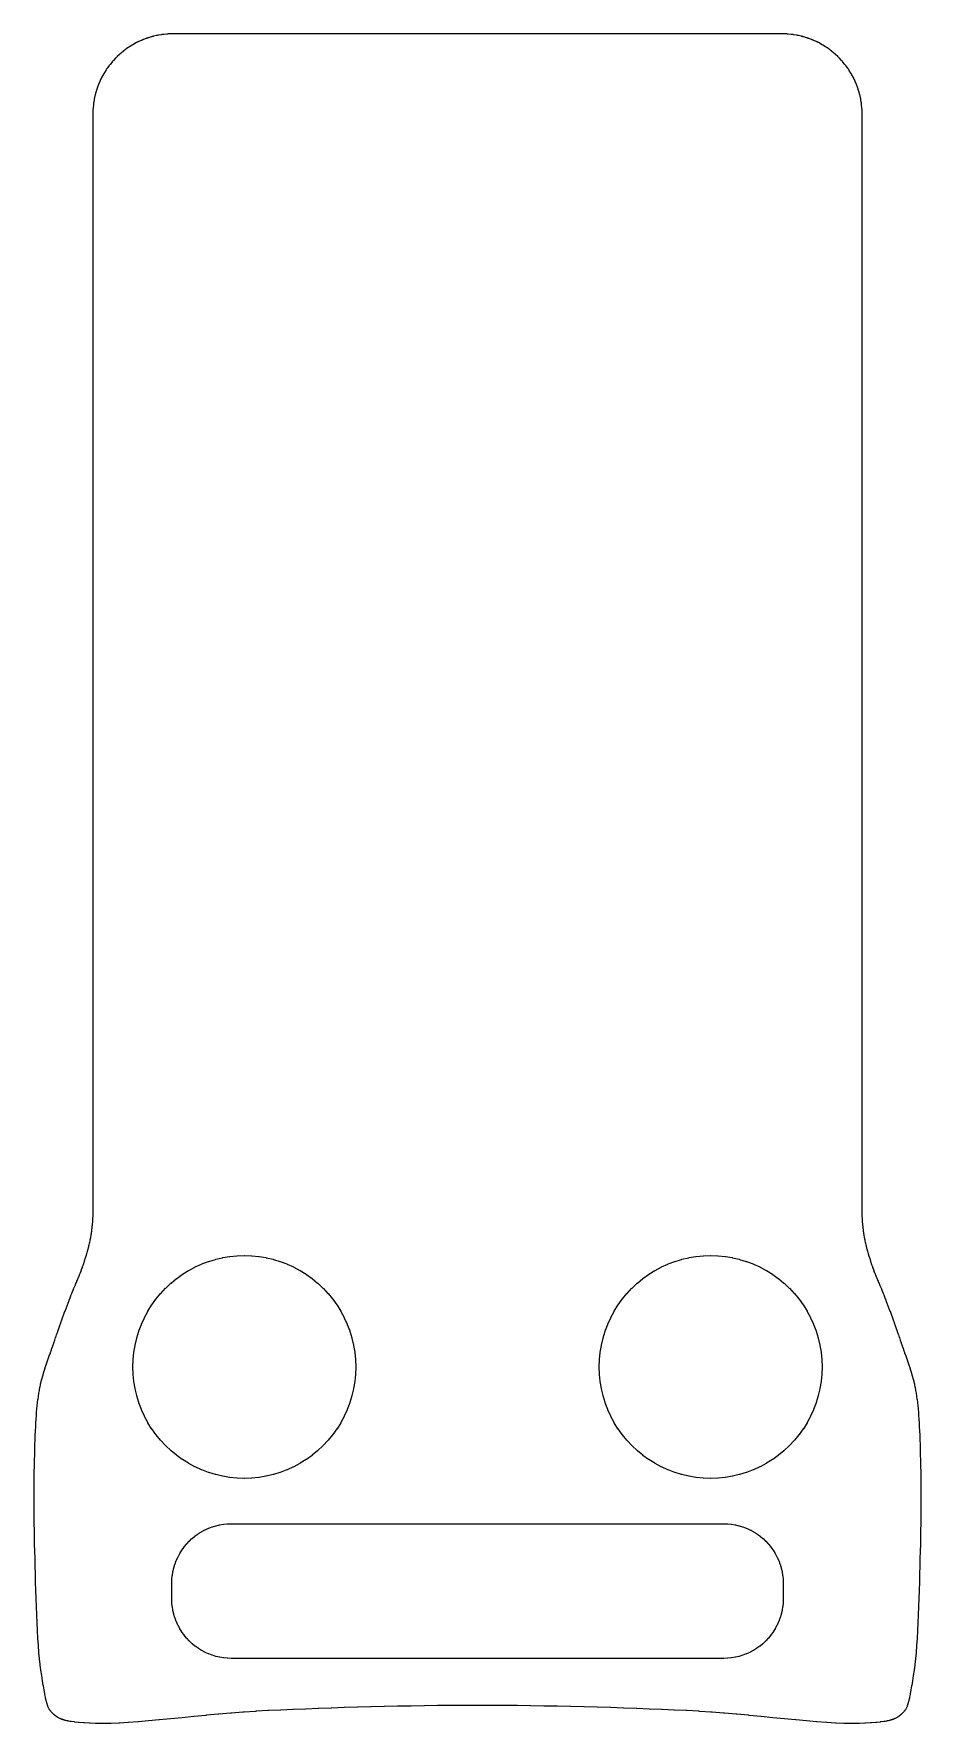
# Model space of a CAD drawing. Header units: millimetres. Extents: x -34 to 34, y -69 to 61.
import ezdxf

# ---------------------------------------------------------------- set-up
doc = ezdxf.new("R2010")
doc.units = ezdxf.units.MM

msp = doc.modelspace()

# ---------------------------------------------------------------- linework, layer by layer
at = {"layer": 'CUT'}
for points in [[(-28.5181, -69.2), (-28.5068, -69.1999), (-28.503, -69.1999), (-28.4917, -69.1998), (-28.4879, -69.1998), (-28.4767, -69.1996), (-28.4729, -69.1995), (-28.3396, -69.197), (-28.3348, -69.1969), (-28.3204, -69.1966), (-28.3156, -69.1964), (-28.3011, -69.196), (-28.2963, -69.1958), (-28.2819, -69.1953), (-28.2771, -69.1951), (-27.6815, -69.1695), (-27.6778, -69.1694), (-27.6668, -69.1689), (-27.6632, -69.1687), (-27.6522, -69.1681), (-27.6485, -69.1679), (-27.6375, -69.1673), (-27.6339, -69.1671), (-26.9688, -69.1263), (-26.966, -69.1261), (-26.9578, -69.1256), (-26.955, -69.1254), (-26.9467, -69.1248), (-26.944, -69.1246), (-26.9357, -69.124), (-26.9329, -69.1238), (-26.2082, -69.0693), (-26.2061, -69.0692), (-26.2, -69.0687), (-26.198, -69.0685), (-26.1919, -69.068), (-26.1899, -69.0679), (-26.1838, -69.0674), (-26.1818, -69.0672), (-25.4054, -69.0009), (-25.404, -69.0007), (-25.3998, -69.0004), (-25.3984, -69.0002), (-25.3941, -68.9999), (-25.3927, -68.9997), (-25.3885, -68.9994), (-25.3871, -68.9992), (-24.566, -68.9232), (-24.5651, -68.9231), (-24.5625, -68.9229), (-24.5616, -68.9228), (-24.5589, -68.9225), (-24.558, -68.9224), (-24.5554, -68.9222), (-24.5545, -68.9221), (-23.6949, -68.8386), (-23.6945, -68.8386), (-23.6932, -68.8385), (-23.6928, -68.8384), (-23.6916, -68.8383), (-23.6912, -68.8383), (-23.6899, -68.8382), (-23.6895, -68.8381), (-22.7975, -68.7496), (-22.7975, -68.7496), (-22.7974, -68.7496), (-22.7974, -68.7496), (-22.7973, -68.7496), (-22.7973, -68.7496), (-22.7972, -68.7496), (-22.7972, -68.7496), (-22.7972, -68.7496), (-22.7966, -68.7496), (-22.7966, -68.7496), (-22.7965, -68.7496), (-22.7965, -68.7496), (-22.7964, -68.7495), (-22.7964, -68.7495), (-21.8893, -68.6597), (-21.8892, -68.6597), (-21.8892, -68.6597), (-21.8878, -68.6595), (-21.8878, -68.6595), (-21.8877, -68.6595), (-21.8862, -68.6594), (-21.8861, -68.6594), (-21.8847, -68.6592), (-21.8847, -68.6592), (-21.8846, -68.6592), (-21.8734, -68.6581), (-21.8733, -68.6581), (-21.8733, -68.6581), (-21.8719, -68.658), (-21.8718, -68.658), (-21.8702, -68.6578), (-21.8702, -68.6578), (-21.8688, -68.6577), (-21.8686, -68.6576), (-21.8686, -68.6576), (-20.9628, -68.5699), (-20.9626, -68.5699), (-20.9599, -68.5696), (-20.9597, -68.5696), (-20.9568, -68.5693), (-20.9565, -68.5693), (-20.9539, -68.569), (-20.9536, -68.569), (-20.932, -68.567), (-20.9319, -68.5669), (-20.9292, -68.5667), (-20.9289, -68.5667), (-20.926, -68.5664), (-20.9259, -68.5664), (-20.9231, -68.5661), (-20.9229, -68.5661), (-20.0223, -68.4826), (-20.022, -68.4826), (-20.018, -68.4822), (-20.0177, -68.4822), (-20.0134, -68.4818), (-20.0131, -68.4818), (-20.0091, -68.4814), (-20.0087, -68.4814), (-19.9767, -68.4785), (-19.9764, -68.4785), (-19.9724, -68.4782), (-19.9721, -68.4781), (-19.9678, -68.4777), (-19.9675, -68.4777), (-19.9635, -68.4774), (-19.9632, -68.4773), (-19.0722, -68.4003), (-19.0718, -68.4003), (-19.0665, -68.3998), (-19.066, -68.3998), (-19.0603, -68.3993), (-19.0599, -68.3993), (-19.0545, -68.3988), (-19.0541, -68.3988), (-19.0113, -68.3953), (-19.0109, -68.3952), (-19.0056, -68.3948), (-19.0051, -68.3948), (-18.9994, -68.3943), (-18.999, -68.3943), (-18.9936, -68.3939), (-18.9932, -68.3938), (-18.1167, -68.3253), (-18.1162, -68.3253), (-18.1094, -68.3248), (-18.1089, -68.3247), (-18.1016, -68.3242), (-18.1011, -68.3241), (-18.0943, -68.3236), (-18.0938, -68.3236), (-18.0396, -68.3197), (-18.0391, -68.3196), (-18.0323, -68.3191), (-18.0318, -68.3191), (-18.0245, -68.3186), (-18.0239, -68.3185), (-18.0172, -68.3181), (-18.0167, -68.318), (-17.1598, -68.2601), (-17.1592, -68.2601), (-17.1509, -68.2595), (-17.1503, -68.2595), (-17.1413, -68.2589), (-17.1407, -68.2589), (-17.1323, -68.2583), (-17.1317, -68.2583), (-17.0651, -68.2542), (-17.0645, -68.2542), (-17.0562, -68.2537), (-17.0555, -68.2536), (-17.0466, -68.2531), (-17.0459, -68.2531), (-17.0376, -68.2526), (-17.037, -68.2526), (-16.1824, -68.2058), (-16.1819, -68.2058), (-16.1763, -68.2055), (-16.1759, -68.2054), (-16.1699, -68.2051), (-16.1694, -68.2051), (-16.1638, -68.2048), (-16.1634, -68.2048), (-16.1186, -68.2025), (-16.1182, -68.2025), (-16.1126, -68.2022), (-16.1122, -68.2022), (-16.1061, -68.2019), (-16.1057, -68.2019), (-16.1001, -68.2016), (-16.0997, -68.2016), (-15.2067, -68.1604), (-15.2065, -68.1604), (-15.2048, -68.1604), (-15.2047, -68.1604), (-15.2028, -68.1603), (-15.2026, -68.1603), (-15.201, -68.1602), (-15.2008, -68.1602), (-15.187, -68.1596), (-15.1869, -68.1596), (-15.1852, -68.1595), (-15.185, -68.1595), (-15.1832, -68.1594), (-15.1831, -68.1594), (-15.1813, -68.1593), (-15.1812, -68.1593), (-14.2501, -68.1188), (-14.25, -68.1188), (-14.2483, -68.1188), (-14.2482, -68.1188), (-14.2463, -68.1187), (-14.2462, -68.1187), (-14.2445, -68.1186), (-14.2443, -68.1186), (-14.2307, -68.118), (-14.2305, -68.118), (-14.2288, -68.1179), (-14.2287, -68.1179), (-14.2268, -68.1179), (-14.2267, -68.1179), (-14.225, -68.1178), (-14.2249, -68.1178), (-13.2778, -68.0791), (-13.2777, -68.0791), (-13.276, -68.0791), (-13.2758, -68.0791), (-13.274, -68.079), (-13.2739, -68.079), (-13.2722, -68.0789), (-13.272, -68.0789), (-13.2584, -68.0784), (-13.2583, -68.0784), (-13.2566, -68.0783), (-13.2564, -68.0783), (-13.2546, -68.0782), (-13.2545, -68.0782), (-13.2528, -68.0781), (-13.2526, -68.0781), (-12.2916, -68.0414), (-12.2915, -68.0414), (-12.2897, -68.0414), (-12.2896, -68.0414), (-12.2877, -68.0413), (-12.2876, -68.0413), (-12.2859, -68.0412), (-12.2858, -68.0412), (-12.2721, -68.0407), (-12.2719, -68.0407), (-12.2703, -68.0407), (-12.2701, -68.0406), (-12.2683, -68.0406), (-12.2681, -68.0406), (-12.2664, -68.0405), (-12.2663, -68.0405), (-11.2931, -68.0059), (-11.293, -68.0059), (-11.2913, -68.0059), (-11.2911, -68.0059), (-11.2892, -68.0058), (-11.2891, -68.0058), (-11.2874, -68.0057), (-11.2873, -68.0057), (-11.2735, -68.0052), (-11.2733, -68.0052), (-11.2717, -68.0052), (-11.2715, -68.0052), (-11.2696, -68.0051), (-11.2695, -68.0051), (-11.2678, -68.0051), (-11.2676, -68.005), (-10.2843, -67.9727), (-10.2842, -67.9727), (-10.2824, -67.9727), (-10.2823, -67.9726), (-10.2804, -67.9726), (-10.2802, -67.9726), (-10.2785, -67.9725), (-10.2783, -67.9725), (-10.2644, -67.9721), (-10.2642, -67.9721), (-10.2625, -67.972), (-10.2624, -67.972), (-10.2605, -67.972), (-10.2603, -67.972), (-10.2586, -67.9719), (-10.2585, -67.9719), (-9.2668, -67.942), (-9.2667, -67.942), (-9.2649, -67.9419), (-9.2648, -67.9419), (-9.2629, -67.9418), (-9.2627, -67.9418), (-9.2609, -67.9418), (-9.2608, -67.9418), (-9.2466, -67.9414), (-9.2464, -67.9414), (-9.2447, -67.9413), (-9.2445, -67.9413), (-9.2426, -67.9413), (-9.2425, -67.9413), (-9.2407, -67.9412), (-9.2405, -67.9412), (-8.2426, -67.9138), (-8.2425, -67.9138), (-8.2406, -67.9138), (-8.2405, -67.9138), (-8.2385, -67.9137), (-8.2384, -67.9137), (-8.2366, -67.9137), (-8.2364, -67.9137), (-8.2218, -67.9133), (-8.2217, -67.9133), (-8.2199, -67.9132), (-8.2198, -67.9132), (-8.2178, -67.9132), (-8.2176, -67.9132), (-8.2158, -67.9131), (-8.2157, -67.9131), (-7.2133, -67.8884), (-7.2132, -67.8884), (-7.2113, -67.8884), (-7.2112, -67.8884), (-7.2092, -67.8883), (-7.209, -67.8883), (-7.2072, -67.8883), (-7.207, -67.8883), (-7.192, -67.8879), (-7.1918, -67.8879), (-7.19, -67.8879), (-7.1899, -67.8879), (-7.1879, -67.8878), (-7.1877, -67.8878), (-7.1858, -67.8878), (-7.1857, -67.8878), (-6.1809, -67.8659), (-6.1807, -67.8659), (-6.1788, -67.8659), (-6.1786, -67.8659), (-6.1765, -67.8658), (-6.1764, -67.8658), (-6.1745, -67.8658), (-6.1743, -67.8658), (-6.1588, -67.8655), (-6.1587, -67.8655), (-6.1568, -67.8654), (-6.1566, -67.8654), (-6.1546, -67.8654), (-6.1544, -67.8654), (-6.1525, -67.8653), (-6.1523, -67.8653), (-5.1469, -67.8465), (-5.1468, -67.8465), (-5.1448, -67.8464), (-5.1446, -67.8464), (-5.1425, -67.8464), (-5.1423, -67.8464), (-5.1403, -67.8463), (-5.1402, -67.8463), (-5.1242, -67.8461), (-5.124, -67.8461), (-5.122, -67.846), (-5.1219, -67.846), (-5.1197, -67.846), (-5.1195, -67.846), (-5.1176, -67.846), (-5.1174, -67.846), (-4.1134, -67.8302), (-4.1132, -67.8302), (-4.1112, -67.8302), (-4.111, -67.8302), (-4.1088, -67.8301), (-4.1086, -67.8301), (-4.1065, -67.8301), (-4.1064, -67.8301), (-4.0897, -67.8299), (-4.0895, -67.8299), (-4.0875, -67.8298), (-4.0873, -67.8298), (-4.085, -67.8298), (-4.0849, -67.8298), (-4.0828, -67.8298), (-4.0826, -67.8298), (-3.082, -67.8173), (-3.0819, -67.8173), (-3.0797, -67.8173), (-3.0795, -67.8172), (-3.0772, -67.8172), (-3.077, -67.8172), (-3.0749, -67.8172), (-3.0747, -67.8172), (-3.0573, -67.817), (-3.0571, -67.817), (-3.0549, -67.817), (-3.0547, -67.817), (-3.0524, -67.817), (-3.0523, -67.817), (-3.05, -67.8169), (-3.0499, -67.8169), (-2.0546, -67.8078), (-2.0544, -67.8078), (-2.0522, -67.8078), (-2.052, -67.8078), (-2.0495, -67.8078), (-2.0493, -67.8078), (-2.047, -67.8078), (-2.0469, -67.8078), (-2.0286, -67.8076), (-2.0284, -67.8076), (-2.0261, -67.8076), (-2.026, -67.8076), (-2.0235, -67.8076), (-2.0233, -67.8076), (-2.0211, -67.8076), (-2.0208, -67.8076), (-1.0329, -67.802), (-1.0327, -67.802), (-1.0303, -67.802), (-1.0301, -67.802), (-1.0275, -67.802), (-1.0273, -67.802), (-1.0249, -67.802), (-1.0248, -67.802), (-1.0055, -67.8019), (-1.0053, -67.8019), (-1.0029, -67.8019), (-1.0027, -67.8019), (-1.0002, -67.8019), (-0.9999, -67.8019), (-0.9976, -67.8019), (-0.9974, -67.8019), (-0.0184, -67.8), (-0.0182, -67.8), (-0.0158, -67.8), (-0.0155, -67.8), (-0.0129, -67.8), (-0.0127, -67.8), (-0.0102, -67.8), (-0.01, -67.8), (0.01, -67.8), (0.0102, -67.8), (0.0127, -67.8), (0.0129, -67.8), (0.0155, -67.8), (0.0158, -67.8), (0.0182, -67.8), (0.0184, -67.8), (0.9974, -67.8019), (0.9976, -67.8019), (0.9999, -67.8019), (1.0002, -67.8019), (1.0027, -67.8019), (1.0029, -67.8019), (1.0053, -67.8019), (1.0055, -67.8019), (1.0248, -67.802), (1.0249, -67.802), (1.0273, -67.802), (1.0275, -67.802), (1.0301, -67.802), (1.0303, -67.802), (1.0327, -67.802), (1.0329, -67.802), (2.0208, -67.8076), (2.0211, -67.8076), (2.0233, -67.8076), (2.0235, -67.8076), (2.026, -67.8076), (2.0261, -67.8076), (2.0284, -67.8076), (2.0286, -67.8076), (2.0469, -67.8078), (2.047, -67.8078), (2.0493, -67.8078), (2.0495, -67.8078), (2.052, -67.8078), (2.0522, -67.8078), (2.0544, -67.8078), (2.0546, -67.8078), (3.0499, -67.8169), (3.05, -67.8169), (3.0523, -67.817), (3.0524, -67.817), (3.0547, -67.817), (3.0549, -67.817), (3.0571, -67.817), (3.0573, -67.817), (3.0747, -67.8172), (3.0749, -67.8172), (3.077, -67.8172), (3.0772, -67.8172), (3.0795, -67.8172), (3.0797, -67.8173), (3.0819, -67.8173), (3.082, -67.8173), (4.0826, -67.8298), (4.0828, -67.8298), (4.0849, -67.8298), (4.085, -67.8298), (4.0873, -67.8298), (4.0875, -67.8298), (4.0895, -67.8299), (4.0897, -67.8299), (4.1064, -67.8301), (4.1065, -67.8301), (4.1086, -67.8301), (4.1088, -67.8301), (4.111, -67.8302), (4.1112, -67.8302), (4.1132, -67.8302), (4.1134, -67.8302), (5.1174, -67.846), (5.1176, -67.846), (5.1195, -67.846), (5.1197, -67.846), (5.1219, -67.846), (5.122, -67.846), (5.124, -67.8461), (5.1242, -67.8461), (5.1402, -67.8463), (5.1403, -67.8463), (5.1423, -67.8464), (5.1425, -67.8464), (5.1446, -67.8464), (5.1448, -67.8464), (5.1468, -67.8465), (5.1469, -67.8465), (6.1523, -67.8653), (6.1525, -67.8653), (6.1544, -67.8654), (6.1546, -67.8654), (6.1566, -67.8654), (6.1568, -67.8654), (6.1587, -67.8655), (6.1588, -67.8655), (6.1743, -67.8658), (6.1745, -67.8658), (6.1764, -67.8658), (6.1765, -67.8658), (6.1786, -67.8659), (6.1788, -67.8659), (6.1807, -67.8659), (6.1809, -67.8659), (7.1857, -67.8878), (7.1858, -67.8878), (7.1877, -67.8878), (7.1879, -67.8878), (7.1899, -67.8879), (7.19, -67.8879), (7.1918, -67.8879), (7.192, -67.8879), (7.207, -67.8883), (7.2072, -67.8883), (7.209, -67.8883), (7.2092, -67.8883), (7.2112, -67.8884), (7.2113, -67.8884), (7.2132, -67.8884), (7.2133, -67.8884), (8.2157, -67.9131), (8.2158, -67.9131), (8.2176, -67.9132), (8.2178, -67.9132), (8.2198, -67.9132), (8.2199, -67.9132), (8.2217, -67.9133), (8.2218, -67.9133), (8.2364, -67.9137), (8.2366, -67.9137), (8.2384, -67.9137), (8.2385, -67.9137), (8.2405, -67.9138), (8.2406, -67.9138), (8.2425, -67.9138), (8.2426, -67.9138), (9.2405, -67.9412), (9.2407, -67.9412), (9.2425, -67.9413), (9.2426, -67.9413), (9.2445, -67.9413), (9.2447, -67.9413), (9.2464, -67.9414), (9.2466, -67.9414), (9.2608, -67.9418), (9.2609, -67.9418), (9.2627, -67.9418), (9.2629, -67.9418), (9.2648, -67.9419), (9.2649, -67.9419), (9.2667, -67.942), (9.2668, -67.942), (10.2585, -67.9719), (10.2586, -67.9719), (10.2603, -67.972), (10.2605, -67.972), (10.2624, -67.972), (10.2625, -67.972), (10.2642, -67.9721), (10.2644, -67.9721), (10.2783, -67.9725), (10.2785, -67.9725), (10.2802, -67.9726), (10.2804, -67.9726), (10.2823, -67.9726), (10.2824, -67.9727), (10.2842, -67.9727), (10.2843, -67.9727), (11.2676, -68.005), (11.2678, -68.0051), (11.2695, -68.0051), (11.2696, -68.0051), (11.2715, -68.0052), (11.2717, -68.0052), (11.2733, -68.0052), (11.2735, -68.0052), (11.2873, -68.0057), (11.2874, -68.0057), (11.2891, -68.0058), (11.2892, -68.0058), (11.2911, -68.0059), (11.2913, -68.0059), (11.293, -68.0059), (11.2931, -68.0059), (12.2663, -68.0405), (12.2664, -68.0405), (12.2681, -68.0406), (12.2683, -68.0406), (12.2701, -68.0406), (12.2703, -68.0407), (12.2719, -68.0407), (12.2721, -68.0407), (12.2858, -68.0412), (12.2859, -68.0412), (12.2876, -68.0413), (12.2877, -68.0413), (12.2896, -68.0414), (12.2897, -68.0414), (12.2915, -68.0414), (12.2916, -68.0414), (13.2526, -68.0781), (13.2528, -68.0781), (13.2545, -68.0782), (13.2546, -68.0782), (13.2564, -68.0783), (13.2566, -68.0783), (13.2583, -68.0784), (13.2584, -68.0784), (13.272, -68.0789), (13.2722, -68.0789), (13.2739, -68.079), (13.274, -68.079), (13.2758, -68.0791), (13.276, -68.0791), (13.2777, -68.0791), (13.2778, -68.0791), (14.2249, -68.1178), (14.225, -68.1178), (14.2267, -68.1179), (14.2268, -68.1179), (14.2287, -68.1179), (14.2288, -68.1179), (14.2305, -68.118), (14.2307, -68.118), (14.2443, -68.1186), (14.2445, -68.1186), (14.2462, -68.1187), (14.2463, -68.1187), (14.2482, -68.1188), (14.2483, -68.1188), (14.25, -68.1188), (14.2501, -68.1188), (15.1812, -68.1593), (15.1813, -68.1593), (15.1831, -68.1594), (15.1832, -68.1594), (15.185, -68.1595), (15.1852, -68.1595), (15.1869, -68.1596), (15.187, -68.1596), (15.2008, -68.1602), (15.201, -68.1602), (15.2026, -68.1603), (15.2028, -68.1603), (15.2047, -68.1604), (15.2048, -68.1604), (15.2065, -68.1604), (15.2067, -68.1604), (16.0997, -68.2016), (16.1001, -68.2016), (16.1057, -68.2019), (16.1061, -68.2019), (16.1122, -68.2022), (16.1126, -68.2022), (16.1182, -68.2025), (16.1186, -68.2025), (16.1634, -68.2048), (16.1638, -68.2048), (16.1694, -68.2051), (16.1699, -68.2051), (16.1759, -68.2054), (16.1763, -68.2055), (16.1819, -68.2058), (16.1824, -68.2058), (17.037, -68.2526), (17.0376, -68.2526), (17.0459, -68.2531), (17.0466, -68.2531), (17.0555, -68.2536), (17.0562, -68.2537), (17.0645, -68.2542), (17.0651, -68.2542), (17.1317, -68.2583), (17.1323, -68.2583), (17.1407, -68.2589), (17.1413, -68.2589), (17.1503, -68.2595), (17.1509, -68.2595), (17.1592, -68.2601), (17.1598, -68.2601), (18.0167, -68.318), (18.0172, -68.3181), (18.0239, -68.3185), (18.0245, -68.3186), (18.0318, -68.3191), (18.0323, -68.3191), (18.0391, -68.3196), (18.0396, -68.3197), (18.0938, -68.3236), (18.0943, -68.3236), (18.1011, -68.3241), (18.1016, -68.3242), (18.1089, -68.3247), (18.1094, -68.3248), (18.1162, -68.3253), (18.1167, -68.3253), (18.9932, -68.3938), (18.9936, -68.3939), (18.999, -68.3943), (18.9994, -68.3943), (19.0051, -68.3948), (19.0056, -68.3948), (19.0109, -68.3952), (19.0113, -68.3953), (19.0541, -68.3988), (19.0545, -68.3988), (19.0599, -68.3993), (19.0603, -68.3993), (19.066, -68.3998), (19.0665, -68.3998), (19.0718, -68.4003), (19.0722, -68.4003), (19.9632, -68.4773), (19.9635, -68.4774), (19.9675, -68.4777), (19.9678, -68.4777), (19.9721, -68.4781), (19.9724, -68.4782), (19.9764, -68.4785), (19.9767, -68.4785), (20.0087, -68.4814), (20.0091, -68.4814), (20.0131, -68.4818), (20.0134, -68.4818), (20.0177, -68.4822), (20.018, -68.4822), (20.022, -68.4826), (20.0223, -68.4826), (20.9229, -68.5661), (20.9231, -68.5661), (20.9259, -68.5664), (20.926, -68.5664), (20.9289, -68.5667), (20.9292, -68.5667), (20.9319, -68.5669), (20.932, -68.567), (20.9536, -68.569), (20.9539, -68.569), (20.9565, -68.5693), (20.9568, -68.5693), (20.9597, -68.5696), (20.9599, -68.5696), (20.9626, -68.5699), (20.9628, -68.5699), (21.8686, -68.6576), (21.8686, -68.6576), (21.8688, -68.6577), (21.8702, -68.6578), (21.8702, -68.6578), (21.8718, -68.658), (21.8719, -68.658), (21.8733, -68.6581), (21.8733, -68.6581), (21.8734, -68.6581), (21.8846, -68.6592), (21.8847, -68.6592), (21.8847, -68.6592), (21.8861, -68.6594), (21.8862, -68.6594), (21.8877, -68.6595), (21.8878, -68.6595), (21.8878, -68.6595), (21.8892, -68.6597), (21.8892, -68.6597), (21.8893, -68.6597), (22.7964, -68.7495), (22.7964, -68.7495), (22.7965, -68.7496), (22.7965, -68.7496), (22.7966, -68.7496), (22.7966, -68.7496), (22.7972, -68.7496), (22.7972, -68.7489), (22.7973, -68.7489), (22.7973, -68.7496), (22.7974, -68.7496), (22.7975, -68.7489), (22.7976, -68.7489), (22.7975, -68.7496), (23.6895, -68.8381), (23.6899, -68.8382), (23.6912, -68.8383), (23.6916, -68.8383), (23.6928, -68.8384), (23.6932, -68.8385), (23.6945, -68.8386), (23.6949, -68.8386), (24.5545, -68.9221), (24.5554, -68.9222), (24.558, -68.9224), (24.5589, -68.9225), (24.5616, -68.9228), (24.5625, -68.9229), (24.5651, -68.9231), (24.566, -68.9232), (25.3871, -68.9992), (25.3885, -68.9994), (25.3927, -68.9997), (25.3941, -68.9999), (25.3984, -69.0002), (25.3998, -69.0004), (25.404, -69.0007), (25.4054, -69.0009), (26.1818, -69.0672), (26.1838, -69.0674), (26.1899, -69.0679), (26.1919, -69.068), (26.198, -69.0685), (26.2, -69.0687), (26.2061, -69.0692), (26.2082, -69.0693), (26.9329, -69.1238), (26.9357, -69.124), (26.944, -69.1246), (26.9467, -69.1248), (26.955, -69.1254), (26.9578, -69.1256), (26.966, -69.1261), (26.9688, -69.1263), (27.6339, -69.1671), (27.6375, -69.1673), (27.6485, -69.1679), (27.6522, -69.1681), (27.6632, -69.1687), (27.6668, -69.1689), (27.6778, -69.1694), (27.6815, -69.1695), (28.2771, -69.1951), (28.2819, -69.1953), (28.2963, -69.1958), (28.3011, -69.196), (28.3156, -69.1964), (28.3204, -69.1966), (28.3348, -69.1969), (28.3396, -69.197), (28.4729, -69.1995), (28.4767, -69.1996), (28.4879, -69.1998), (28.4917, -69.1998), (28.503, -69.1999), (28.5068, -69.1999), (28.5181, -69.2), (28.5218, -69.2), (29.3919, -69.2), (29.3999, -69.2), (29.424, -69.1997), (29.432, -69.1996), (29.4559, -69.1991), (29.4639, -69.1989), (29.4879, -69.1982), (29.4959, -69.1979), (29.9, -69.1817), (29.9037, -69.1816), (29.9151, -69.1811), (29.9189, -69.1809), (29.9302, -69.1803), (29.934, -69.1801), (29.9453, -69.1795), (29.9491, -69.1793), (30.3522, -69.1555), (30.3568, -69.1552), (30.3706, -69.1543), (30.3753, -69.154), (30.3891, -69.153), (30.3937, -69.1527), (30.4075, -69.1516), (30.4122, -69.1513), (30.7478, -69.1237), (30.7533, -69.1232), (30.7701, -69.1217), (30.7756, -69.1212), (30.7923, -69.1196), (30.7979, -69.119), (30.8146, -69.1173), (30.8202, -69.1167), (31.0884, -69.087), (31.0951, -69.0863), (31.115, -69.0839), (31.1217, -69.0831), (31.1416, -69.0805), (31.1483, -69.0797), (31.1682, -69.077), (31.1748, -69.076), (31.3763, -69.0469), (31.3841, -69.0457), (31.4076, -69.0421), (31.4154, -69.0408), (31.4388, -69.037), (31.4466, -69.0357), (31.47, -69.0316), (31.4778, -69.0302), (31.6143, -69.0049), (31.6234, -69.0032), (31.6504, -68.9978), (31.6594, -68.996), (31.6864, -68.9904), (31.6954, -68.9884), (31.7223, -68.9825), (31.7312, -68.9804), (31.8067, -68.9628), (31.8169, -68.9604), (31.8473, -68.9529), (31.8575, -68.9503), (31.8878, -68.9424), (31.8979, -68.9397), (31.9281, -68.9314), (31.9382, -68.9285), (31.9596, -68.9223), (31.9707, -68.919), (32.004, -68.9089), (32.0151, -68.9054), (32.0481, -68.8948), (32.0591, -68.8912), (32.0807, -68.8839), (32.1034, -68.8759), (32.1279, -68.8668), (32.1396, -68.8624), (32.1744, -68.8489), (32.1859, -68.8443), (32.1947, -68.8407), (32.218, -68.8308), (32.2288, -68.826), (32.2405, -68.8207), (32.2442, -68.819), (32.2674, -68.8078), (32.324, -68.7793), (32.3686, -68.7551), (32.4211, -68.7244), (32.4425, -68.7114), (32.4453, -68.7097), (32.4555, -68.7031), (32.4698, -68.6939), (32.489, -68.681), (32.4984, -68.6744), (32.5075, -68.6681), (32.5344, -68.649), (32.5433, -68.6425), (32.5693, -68.6234), (32.5857, -68.6111), (32.6075, -68.5942), (32.615, -68.5884), (32.6373, -68.5708), (32.6446, -68.5648), (32.6667, -68.5469), (32.6741, -68.5409), (32.7123, -68.5091), (32.7183, -68.5041), (32.7359, -68.4891), (32.7418, -68.4841), (32.7593, -68.469), (32.7651, -68.4639), (32.7825, -68.4486), (32.7882, -68.4434), (32.822, -68.4131), (32.8298, -68.406), (32.8531, -68.3845), (32.8608, -68.3772), (32.8838, -68.3555), (32.9095, -68.3299), (32.9171, -68.3221), (32.9478, -68.2884), (32.9767, -68.2547), (33.0146, -68.2071), (33.0215, -68.1976), (33.0551, -68.1482), (33.0649, -68.1325), (33.0933, -68.0832), (33.1159, -68.0406), (33.1341, -68.0042), (33.1382, -67.9955), (33.1484, -67.9727), (33.1515, -67.9655), (33.1561, -67.9546), (33.1695, -67.9219), (33.1739, -67.911), (33.1861, -67.8802), (33.1939, -67.8595), (33.2036, -67.8331), (33.207, -67.8234), (33.2171, -67.7944), (33.2204, -67.7847), (33.2302, -67.7555), (33.2334, -67.7458), (33.2479, -67.7004), (33.2505, -67.6922), (33.2582, -67.6674), (33.2607, -67.6591), (33.2681, -67.6342), (33.2705, -67.6259), (33.2776, -67.6009), (33.2799, -67.5926), (33.307, -67.4937), (33.3088, -67.4869), (33.3142, -67.4663), (33.316, -67.4594), (33.3213, -67.4388), (33.323, -67.4319), (33.3281, -67.4113), (33.3297, -67.4044), (33.3659, -67.251), (33.3671, -67.2455), (33.3709, -67.2291), (33.3721, -67.2236), (33.3757, -67.2072), (33.3769, -67.2017), (33.3804, -67.1852), (33.3816, -67.1797), (33.4243, -66.9726), (33.4251, -66.9685), (33.4277, -66.9559), (33.4285, -66.9517), (33.4309, -66.9392), (33.4317, -66.935), (33.4341, -66.9225), (33.4349, -66.9183), (33.4826, -66.6593), (33.4831, -66.6563), (33.4847, -66.6473), (33.4853, -66.6443), (33.4869, -66.6353), (33.4874, -66.6323), (33.4889, -66.6233), (33.4894, -66.6203), (33.5414, -66.3118), (33.5417, -66.3098), (33.5427, -66.304), (33.543, -66.3021), (33.544, -66.2963), (33.5443, -66.2943), (33.5452, -66.2885), (33.5455, -66.2866), (33.6018, -65.9309), (33.602, -65.9299), (33.6025, -65.9269), (33.6026, -65.9259), (33.6031, -65.9229), (33.6032, -65.9219), (33.6037, -65.9189), (33.6039, -65.9178), (33.6651, -65.5176), (33.6652, -65.5174), (33.6653, -65.5168), (33.6653, -65.5166), (33.6654, -65.516), (33.6654, -65.5158), (33.6655, -65.5152), (33.6655, -65.515), (33.7264, -65.1145), (33.7268, -65.1119), (33.728, -65.104), (33.7284, -65.1014), (33.7295, -65.0935), (33.7299, -65.0909), (33.731, -65.083), (33.7314, -65.0803), (33.7829, -64.7083), (33.7836, -64.7037), (33.7854, -64.6897), (33.786, -64.6851), (33.7878, -64.6712), (33.7883, -64.6665), (33.79, -64.6526), (33.7906, -64.6479), (33.8359, -64.2532), (33.8363, -64.2495), (33.8375, -64.2384), (33.8379, -64.2347), (33.8391, -64.2236), (33.8394, -64.2199), (33.8406, -64.2088), (33.8409, -64.2051), (33.8841, -63.7551), (33.8844, -63.7521), (33.8852, -63.7431), (33.8855, -63.7401), (33.8862, -63.7312), (33.8865, -63.7282), (33.8873, -63.7192), (33.8875, -63.7162), (33.9275, -63.2209), (33.9277, -63.2184), (33.9283, -63.2111), (33.9285, -63.2086), (33.929, -63.2013), (33.9292, -63.1989), (33.9297, -63.1915), (33.9299, -63.1891), (33.9663, -62.6566), (33.9665, -62.6545), (33.9669, -62.6485), (33.967, -62.6465), (33.9674, -62.6405), (33.9675, -62.6385), (33.9679, -62.6324), (33.968, -62.6304), (34.0008, -62.0678), (34.0009, -62.0662), (34.0012, -62.0612), (34.0013, -62.0595), (34.0015, -62.0546), (34.0016, -62.0529), (34.0019, -62.0479), (34.002, -62.0463), (34.0313, -61.4599), (34.0314, -61.4586), (34.0316, -61.4545), (34.0316, -61.4531), (34.0318, -61.449), (34.0319, -61.4477), (34.0321, -61.4436), (34.0321, -61.4422), (34.0582, -60.838), (34.0583, -60.8369), (34.0584, -60.8335), (34.0584, -60.8324), (34.0586, -60.8291), (34.0586, -60.828), (34.0587, -60.8247), (34.0588, -60.8236), (34.082, -60.2068), (34.082, -60.2059), (34.0821, -60.2032), (34.0821, -60.2024), (34.0822, -60.1997), (34.0823, -60.1988), (34.0824, -60.1962), (34.0824, -60.1953), (34.1031, -59.5712), (34.1031, -59.5705), (34.1032, -59.5685), (34.1032, -59.5678), (34.1033, -59.5657), (34.1033, -59.5651), (34.1033, -59.563), (34.1034, -59.5623), (34.122, -58.9358), (34.122, -58.9353), (34.1221, -58.9338), (34.1221, -58.9333), (34.1221, -58.9319), (34.1221, -58.9314), (34.1222, -58.9299), (34.1222, -58.9294), (34.1392, -58.3051), (34.1392, -58.3048), (34.1392, -58.3039), (34.1393, -58.3036), (34.1393, -58.3027), (34.1393, -58.3024), (34.1393, -58.3015), (34.1393, -58.3011), (34.1552, -57.6835), (34.1552, -57.6834), (34.1552, -57.6832), (34.1552, -57.6831), (34.1552, -57.6825), (34.1553, -57.6824), (34.1553, -57.6821), (34.1553, -57.682), (34.1705, -57.0783), (34.1705, -57.0783), (34.1705, -57.0782), (34.1705, -57.0779), (34.1705, -57.0776), (34.1705, -57.0776), (34.1705, -57.0772), (34.1706, -57.0747), (34.1706, -57.0744), (34.1706, -57.0743), (34.1706, -57.0743), (34.1706, -57.0741), (34.1706, -57.0738), (34.1706, -57.0737), (34.1706, -57.0737), (34.1855, -56.4947), (34.1855, -56.4945), (34.1855, -56.4935), (34.1855, -56.4935), (34.1855, -56.4923), (34.1855, -56.4923), (34.1856, -56.4911), (34.1858, -56.4826), (34.1858, -56.4825), (34.1858, -56.4814), (34.1858, -56.4814), (34.1858, -56.4802), (34.1858, -56.4802), (34.1859, -56.479), (34.1859, -56.479), (34.201, -55.9258), (34.201, -55.9256), (34.201, -55.9252), (34.201, -55.925), (34.201, -55.9245), (34.201, -55.9244), (34.201, -55.9238), (34.201, -55.9236), (34.2152, -55.3903), (34.2152, -55.3895), (34.2152, -55.387), (34.2153, -55.3862), (34.2153, -55.3838), (34.2153, -55.3829), (34.2154, -55.3805), (34.2154, -55.3797), (34.2271, -54.8558), (34.2271, -54.855), (34.2272, -54.8527), (34.2272, -54.8519), (34.2273, -54.8495), (34.2273, -54.8487), (34.2273, -54.8463), (34.2273, -54.8456), (34.2369, -54.3231), (34.237, -54.3224), (34.237, -54.3201), (34.237, -54.3193), (34.237, -54.317), (34.2371, -54.3163), (34.2371, -54.314), (34.2371, -54.3132), (34.2447, -53.7934), (34.2447, -53.7927), (34.2447, -53.7904), (34.2447, -53.7897), (34.2448, -53.7875), (34.2448, -53.7867), (34.2448, -53.7845), (34.2448, -53.7838), (34.2504, -53.2678), (34.2504, -53.2671), (34.2504, -53.2649), (34.2504, -53.2642), (34.2505, -53.2621), (34.2505, -53.2613), (34.2505, -53.2592), (34.2505, -53.2584), (34.2542, -52.7476), (34.2542, -52.7469), (34.2542, -52.7447), (34.2542, -52.744), (34.2542, -52.7419), (34.2542, -52.7412), (34.2543, -52.7391), (34.2543, -52.7383), (34.2561, -52.2337), (34.2561, -52.233), (34.2561, -52.2309), (34.2561, -52.2302), (34.2561, -52.2281), (34.2561, -52.2275), (34.2561, -52.2253), (34.2561, -52.2246), (34.2562, -51.7275), (34.2562, -51.7268), (34.2562, -51.7247), (34.2562, -51.724), (34.2562, -51.722), (34.2562, -51.7213), (34.2562, -51.7192), (34.2562, -51.7185), (34.2546, -51.23), (34.2546, -51.2293), (34.2546, -51.2273), (34.2546, -51.2266), (34.2546, -51.2245), (34.2546, -51.2238), (34.2546, -51.2217), (34.2546, -51.221), (34.2514, -50.7425), (34.2514, -50.7418), (34.2514, -50.7397), (34.2514, -50.739), (34.2514, -50.7369), (34.2513, -50.7362), (34.2513, -50.7342), (34.2513, -50.7335), (34.2466, -50.266), (34.2466, -50.2653), (34.2465, -50.2632), (34.2465, -50.2625), (34.2465, -50.2604), (34.2465, -50.2597), (34.2465, -50.2576), (34.2465, -50.2569), (34.2402, -49.8018), (34.2402, -49.8011), (34.2402, -49.799), (34.2402, -49.7982), (34.2402, -49.7961), (34.2401, -49.7954), (34.2401, -49.7932), (34.2401, -49.7925), (34.2325, -49.3511), (34.2325, -49.3503), (34.2324, -49.3481), (34.2324, -49.3474), (34.2324, -49.3452), (34.2324, -49.3445), (34.2323, -49.3423), (34.2323, -49.3415), (34.2234, -48.915), (34.2234, -48.9142), (34.2233, -48.9119), (34.2233, -48.9112), (34.2232, -48.9089), (34.2232, -48.9081), (34.2232, -48.9059), (34.2232, -48.9051), (34.213, -48.4948), (34.213, -48.494), (34.2129, -48.4916), (34.2129, -48.4908), (34.2129, -48.4884), (34.2128, -48.4876), (34.2128, -48.4852), (34.2127, -48.4844), (34.2014, -48.0882), (34.2014, -48.0876), (34.2013, -48.0859), (34.2013, -48.0853), (34.2012, -48.0835), (34.2012, -48.0829), (34.2012, -48.0812), (34.2011, -48.0806), (34.189, -47.6979), (34.189, -47.6975), (34.189, -47.6961), (34.189, -47.6957), (34.1889, -47.6943), (34.1889, -47.6938), (34.1889, -47.6925), (34.1889, -47.692), (34.1765, -47.3281), (34.1765, -47.3274), (34.1764, -47.3255), (34.1764, -47.3249), (34.1763, -47.323), (34.1763, -47.3224), (34.1762, -47.3205), (34.1762, -47.3198), (34.1635, -46.9775), (34.1635, -46.9767), (34.1634, -46.9742), (34.1634, -46.9734), (34.1633, -46.9709), (34.1632, -46.97), (34.1631, -46.9676), (34.1631, -46.9667), (34.1498, -46.645), (34.1498, -46.644), (34.1497, -46.6409), (34.1496, -46.6398), (34.1495, -46.6367), (34.1494, -46.6357), (34.1493, -46.6326), (34.1492, -46.6315), (34.1352, -46.3293), (34.1351, -46.328), (34.135, -46.3243), (34.1349, -46.323), (34.1347, -46.3192), (34.1346, -46.318), (34.1345, -46.3142), (34.1344, -46.3129), (34.1194, -46.029), (34.1193, -46.0275), (34.1191, -46.0231), (34.119, -46.0216), (34.1187, -46.0171), (34.1187, -46.0156), (34.1184, -46.0111), (34.1183, -46.0096), (34.1022, -45.7427), (34.1021, -45.741), (34.1018, -45.7358), (34.1017, -45.7341), (34.1014, -45.729), (34.1012, -45.7272), (34.1009, -45.7221), (34.1008, -45.7203), (34.0834, -45.4689), (34.0833, -45.467), (34.0829, -45.4611), (34.0827, -45.4591), (34.0823, -45.4533), (34.0822, -45.4514), (34.0817, -45.4455), (34.0816, -45.4436), (34.0629, -45.2059), (34.0627, -45.2037), (34.0621, -45.1972), (34.062, -45.1951), (34.0614, -45.1886), (34.0612, -45.1864), (34.0607, -45.1799), (34.0605, -45.1778), (34.0402, -44.9519), (34.04, -44.9496), (34.0394, -44.9425), (34.0391, -44.9401), (34.0385, -44.9331), (34.0382, -44.9307), (34.0375, -44.9236), (34.0373, -44.9213), (34.0153, -44.7051), (34.0151, -44.7026), (34.0143, -44.695), (34.014, -44.6925), (34.0132, -44.685), (34.0129, -44.6824), (34.0121, -44.6749), (34.0118, -44.6724), (33.9879, -44.4635), (33.9876, -44.4609), (33.9866, -44.4529), (33.9863, -44.4503), (33.9854, -44.4424), (33.985, -44.4397), (33.984, -44.4318), (33.9837, -44.4291), (33.9576, -44.2251), (33.9572, -44.2223), (33.9562, -44.2142), (33.9558, -44.2114), (33.9547, -44.2032), (33.9543, -44.2005), (33.9532, -44.1923), (33.9528, -44.1896), (33.9241, -43.9877), (33.9237, -43.9849), (33.9225, -43.9766), (33.9221, -43.9738), (33.9209, -43.9655), (33.9205, -43.9628), (33.9192, -43.9545), (33.9188, -43.9517), (33.8871, -43.7492), (33.8867, -43.7465), (33.8854, -43.7382), (33.8849, -43.7354), (33.8836, -43.7271), (33.8831, -43.7244), (33.8817, -43.7161), (33.8813, -43.7134), (33.8484, -43.5208), (33.8478, -43.5171), (33.8458, -43.506), (33.8452, -43.5024), (33.8432, -43.4913), (33.8425, -43.4876), (33.8405, -43.4766), (33.8398, -43.4729), (33.8078, -43.3047), (33.8069, -43.3002), (33.8043, -43.2868), (33.8034, -43.2824), (33.8007, -43.269), (33.7998, -43.2645), (33.797, -43.2511), (33.7961, -43.2467), (33.7628, -43.0907), (33.7619, -43.0865), (33.7591, -43.074), (33.7582, -43.0699), (33.7554, -43.0574), (33.7545, -43.0532), (33.7516, -43.0408), (33.7506, -43.0366), (33.7131, -42.8775), (33.7121, -42.8736), (33.7094, -42.8621), (33.7084, -42.8583), (33.7056, -42.8468), (33.7046, -42.843), (33.7018, -42.8315), (33.7008, -42.8277), (33.6588, -42.6642), (33.6579, -42.6607), (33.6551, -42.6503), (33.6542, -42.6468), (33.6514, -42.6364), (33.6505, -42.6329), (33.6477, -42.6225), (33.6467, -42.619), (33.6001, -42.4502), (33.5992, -42.4471), (33.5966, -42.4378), (33.5957, -42.4347), (33.5931, -42.4254), (33.5922, -42.4223), (33.5895, -42.413), (33.5886, -42.4099), (33.5371, -42.2346), (33.5363, -42.2319), (33.5339, -42.2238), (33.5331, -42.2211), (33.5307, -42.213), (33.5299, -42.2103), (33.5274, -42.2022), (33.5266, -42.1995), (33.4701, -42.0169), (33.4694, -42.0146), (33.4673, -42.0077), (33.4666, -42.0054), (33.4644, -41.9986), (33.4637, -41.9963), (33.4615, -41.9894), (33.4608, -41.9872), (33.3993, -41.7963), (33.3987, -41.7944), (33.3968, -41.7889), (33.3962, -41.787), (33.3944, -41.7814), (33.3938, -41.7796), (33.392, -41.774), (33.3914, -41.7722), (33.3248, -41.5723), (33.3243, -41.5709), (33.3229, -41.5666), (33.3224, -41.5652), (33.321, -41.561), (33.3205, -41.5595), (33.3191, -41.5553), (33.3186, -41.5539), (33.247, -41.3442), (33.2467, -41.3433), (33.2457, -41.3404), (33.2454, -41.3394), (33.2444, -41.3365), (33.2441, -41.3356), (33.2431, -41.3327), (33.2427, -41.3317), (33.1663, -41.1116), (33.1662, -41.1111), (33.1656, -41.1096), (33.1655, -41.1091), (33.1649, -41.1076), (33.1648, -41.1071), (33.1642, -41.1056), (33.1641, -41.1051), (33.0832, -40.874), (33.0832, -40.8739), (33.0831, -40.8737), (33.0831, -40.8737), (33.083, -40.8736), (33.083, -40.8735), (33.083, -40.8735), (33.0026, -40.6439), (33.0025, -40.6438), (33.0021, -40.6424), (33.002, -40.6422), (33.0015, -40.6408), (33.0015, -40.6406), (33.0009, -40.6392), (33.0009, -40.639), (32.9969, -40.6277), (32.9969, -40.6275), (32.9964, -40.6261), (32.9964, -40.626), (32.9958, -40.6245), (32.9958, -40.6244), (32.9953, -40.623), (32.9952, -40.6228), (32.9209, -40.4089), (32.9208, -40.4087), (32.9198, -40.4057), (32.9197, -40.4055), (32.9186, -40.4023), (32.9185, -40.4021), (32.9175, -40.3991), (32.9174, -40.3989), (32.9092, -40.375), (32.9091, -40.3748), (32.9081, -40.3718), (32.908, -40.3716), (32.9069, -40.3684), (32.9068, -40.3682), (32.9058, -40.3652), (32.9057, -40.3649), (32.8381, -40.1674), (32.838, -40.1671), (32.8365, -40.1625), (32.8363, -40.1622), (32.8347, -40.1573), (32.8346, -40.1569), (32.833, -40.1524), (32.8329, -40.1521), (32.8206, -40.1157), (32.8205, -40.1154), (32.819, -40.1108), (32.8189, -40.1105), (32.8172, -40.1056), (32.8171, -40.1053), (32.8156, -40.1007), (32.8155, -40.1004), (32.746, -39.8922), (32.746, -39.8922), (32.7459, -39.8921), (32.7456, -39.8911), (32.7456, -39.891), (32.7456, -39.891), (32.7452, -39.89), (32.7452, -39.89), (32.7452, -39.8898), (32.7449, -39.8889), (32.7449, -39.8889), (32.7448, -39.8888), (32.7421, -39.8808), (32.7421, -39.8808), (32.7421, -39.8807), (32.7418, -39.8797), (32.7417, -39.8796), (32.7414, -39.8785), (32.7414, -39.8785), (32.7413, -39.8784), (32.741, -39.8774), (32.741, -39.8774), (32.741, -39.8774), (32.6685, -39.6591), (32.6682, -39.6581), (32.6671, -39.655), (32.6668, -39.654), (32.6658, -39.6509), (32.6654, -39.6498), (32.6644, -39.6467), (32.664, -39.6457), (32.5928, -39.4353), (32.5925, -39.4343), (32.5916, -39.4315), (32.5912, -39.4306), (32.5903, -39.4277), (32.5899, -39.4268), (32.589, -39.4239), (32.5887, -39.423), (32.5157, -39.2108), (32.5154, -39.21), (32.5145, -39.2074), (32.5142, -39.2065), (32.5133, -39.2039), (32.513, -39.2031), (32.5121, -39.2005), (32.5118, -39.1996), (32.4373, -38.9861), (32.4371, -38.9853), (32.4362, -38.983), (32.436, -38.9822), (32.4351, -38.9799), (32.4349, -38.9791), (32.434, -38.9767), (32.4338, -38.976), (32.3579, -38.7615), (32.3577, -38.7608), (32.3569, -38.7587), (32.3567, -38.758), (32.3559, -38.7559), (32.3557, -38.7552), (32.3549, -38.7531), (32.3547, -38.7524), (32.2777, -38.5373), (32.2775, -38.5367), (32.2768, -38.5348), (32.2766, -38.5342), (32.2759, -38.5323), (32.2757, -38.5316), (32.275, -38.5298), (32.2748, -38.5291), (32.1969, -38.3138), (32.1967, -38.3133), (32.1961, -38.3116), (32.1959, -38.311), (32.1953, -38.3094), (32.1951, -38.3088), (32.1945, -38.3071), (32.1943, -38.3066), (32.1158, -38.0913), (32.1156, -38.0909), (32.1151, -38.0894), (32.1149, -38.0889), (32.1144, -38.0875), (32.1142, -38.087), (32.1137, -38.0856), (32.1135, -38.0851), (32.0344, -37.8702), (32.0343, -37.8698), (32.0338, -37.8685), (32.0337, -37.8681), (32.0332, -37.8669), (32.0331, -37.8665), (32.0326, -37.8653), (32.0325, -37.8649), (31.9532, -37.6506), (31.953, -37.6503), (31.9527, -37.6493), (31.9525, -37.649), (31.9522, -37.648), (31.952, -37.6476), (31.9517, -37.6466), (31.9515, -37.6463), (31.8721, -37.433), (31.872, -37.4327), (31.8717, -37.432), (31.8716, -37.4317), (31.8714, -37.4309), (31.8713, -37.4307), (31.871, -37.4299), (31.8709, -37.4296), (31.7915, -37.2175), (31.7915, -37.2173), (31.7913, -37.2168), (31.7912, -37.2166), (31.791, -37.216), (31.7909, -37.2158), (31.7907, -37.2152), (31.7906, -37.2151), (31.7116, -37.0044), (31.7116, -37.0043), (31.7115, -37.0041), (31.7115, -37.0039), (31.7113, -37.0035), (31.7113, -37.0034), (31.7112, -37.0031), (31.7111, -37.003), (31.6326, -36.794), (31.6326, -36.794), (31.6326, -36.7939), (31.6325, -36.7938), (31.6325, -36.7937), (31.5553, -36.5884), (31.5553, -36.5884), (31.5553, -36.5883), (31.5553, -36.5882), (31.5552, -36.588), (31.5552, -36.588), (31.5552, -36.588), (31.5551, -36.5877), (31.5544, -36.5859), (31.5544, -36.5859), (31.5543, -36.5856), (31.5542, -36.5854), (31.5541, -36.5852), (31.5541, -36.5852), (31.5541, -36.5852), (31.4839, -36.3982), (31.4835, -36.3971), (31.4823, -36.394), (31.482, -36.393), (31.4808, -36.3898), (31.4804, -36.3888), (31.4792, -36.3856), (31.4788, -36.3846), (31.4193, -36.2288), (31.4185, -36.2268), (31.4162, -36.2207), (31.4154, -36.2187), (31.413, -36.2126), (31.4122, -36.2105), (31.4099, -36.2045), (31.4091, -36.2024), (31.3531, -36.0606), (31.3525, -36.0589), (31.3504, -36.0537), (31.3497, -36.052), (31.3477, -36.0469), (31.347, -36.0452), (31.3449, -36.0401), (31.3442, -36.0384), (31.285, -35.8922), (31.2845, -35.8908), (31.2828, -35.8867), (31.2823, -35.8853), (31.2806, -35.8812), (31.28, -35.8799), (31.2783, -35.8758), (31.2778, -35.8744), (31.2151, -35.7228), (31.2146, -35.7218), (31.2134, -35.7188), (31.213, -35.7178), (31.2117, -35.7148), (31.2113, -35.7138), (31.2101, -35.7108), (31.2096, -35.7098), (31.1432, -35.5517), (31.143, -35.5511), (31.1422, -35.5492), (31.1419, -35.5486), (31.1412, -35.5468), (31.1409, -35.5462), (31.1401, -35.5443), (31.1399, -35.5437), (31.0697, -35.3781), (31.0696, -35.3779), (31.0693, -35.3773), (31.0693, -35.3771), (31.069, -35.3765), (31.0689, -35.3763), (31.0686, -35.3757), (31.0686, -35.3755), (30.9975, -35.2083), (30.9975, -35.2083), (30.9971, -35.2075), (30.9971, -35.2075), (30.9968, -35.2067), (30.9964, -35.2059), (30.9964, -35.2058), (30.9939, -35.1998), (30.9939, -35.1998), (30.9939, -35.1998), (30.9935, -35.199), (30.9932, -35.1981), (30.9928, -35.1974), (30.9928, -35.1973), (30.9268, -35.0414), (30.9267, -35.0412), (30.9258, -35.039), (30.9257, -35.0389), (30.9247, -35.0365), (30.9246, -35.0363), (30.9237, -35.0341), (30.9236, -35.0339), (30.9162, -35.0163), (30.9161, -35.0161), (30.9152, -35.0139), (30.9151, -35.0137), (30.9141, -35.0114), (30.914, -35.0112), (30.9131, -35.009), (30.913, -35.0088), (30.855, -34.8704), (30.8549, -34.8701), (30.8533, -34.8664), (30.8532, -34.8661), (30.8515, -34.8621), (30.8514, -34.8618), (30.8498, -34.8581), (30.8497, -34.8578), (30.8373, -34.828), (30.8372, -34.8278), (30.8357, -34.824), (30.8356, -34.8238), (30.8339, -34.8197), (30.8338, -34.8195), (30.8322, -34.8157), (30.8321, -34.8154), (30.7823, -34.6946), (30.7822, -34.6942), (30.78, -34.6889), (30.7798, -34.6885), (30.7775, -34.6828), (30.7773, -34.6824), (30.7752, -34.6772), (30.775, -34.6767), (30.7578, -34.6345), (30.7577, -34.6341), (30.7555, -34.6288), (30.7554, -34.6284), (30.753, -34.6227), (30.7529, -34.6223), (30.7508, -34.617), (30.7506, -34.6166), (30.7091, -34.5134), (30.7089, -34.5128), (30.7061, -34.506), (30.7059, -34.5054), (30.703, -34.498), (30.7028, -34.4975), (30.7, -34.4906), (30.6998, -34.4901), (30.6781, -34.4351), (30.6779, -34.4346), (30.6752, -34.4277), (30.675, -34.4271), (30.672, -34.4197), (30.6718, -34.4192), (30.6691, -34.4123), (30.6689, -34.4118), (30.6356, -34.326), (30.6353, -34.3253), (30.6321, -34.3169), (30.6318, -34.3162), (30.6283, -34.3071), (30.628, -34.3064), (30.6248, -34.2979), (30.6245, -34.2973), (30.5987, -34.2293), (30.5984, -34.2286), (30.5952, -34.2201), (30.5949, -34.2195), (30.5915, -34.2103), (30.5913, -34.2097), (30.5881, -34.2011), (30.5878, -34.2005), (30.5622, -34.1319), (30.5619, -34.1311), (30.5582, -34.121), (30.5579, -34.1202), (30.5539, -34.1093), (30.5536, -34.1085), (30.5499, -34.0984), (30.5496, -34.0976), (30.5202, -34.0166), (30.5199, -34.0159), (30.5163, -34.0057), (30.516, -34.0049), (30.5121, -33.994), (30.5118, -33.9933), (30.5082, -33.9831), (30.5079, -33.9823), (30.4895, -33.9304), (30.4892, -33.9295), (30.4851, -33.9178), (30.4848, -33.9169), (30.4804, -33.9043), (30.4801, -33.9034), (30.476, -33.8916), (30.4757, -33.8907), (30.4435, -33.7968), (30.4432, -33.7959), (30.4392, -33.7842), (30.4389, -33.7833), (30.4346, -33.7706), (30.4343, -33.7697), (30.4303, -33.758), (30.43, -33.7571), (30.4181, -33.7211), (30.4178, -33.7201), (30.4134, -33.7068), (30.413, -33.7058), (30.4084, -33.6915), (30.408, -33.6905), (30.4037, -33.6772), (30.4034, -33.6762), (30.3692, -33.5696), (30.3689, -33.5686), (30.3647, -33.5553), (30.3644, -33.5543), (30.3598, -33.5399), (30.3595, -33.5389), (30.3553, -33.5255), (30.355, -33.5245), (30.3353, -33.4607), (30.3352, -33.4601), (30.3331, -33.4536), (30.333, -33.4531), (30.3308, -33.446), (30.3307, -33.4455), (30.3287, -33.4389), (30.3285, -33.4384), (30.3126, -33.3859), (30.3124, -33.3854), (30.3104, -33.3788), (30.3103, -33.3783), (30.3082, -33.3712), (30.308, -33.3707), (30.3061, -33.3641), (30.3059, -33.3636), (30.2676, -33.2348), (30.2676, -33.2347), (30.2675, -33.2346), (30.2675, -33.2346), (30.2675, -33.2345), (30.2675, -33.2345), (30.2675, -33.2344), (30.2244, -33.0897), (30.2244, -33.0896), (30.2239, -33.0878), (30.2238, -33.0877), (30.2233, -33.0857), (30.2232, -33.0856), (30.2227, -33.0838), (30.2226, -33.0836), (30.2183, -33.0691), (30.2183, -33.069), (30.2177, -33.0671), (30.2177, -33.067), (30.2171, -33.065), (30.2171, -33.0649), (30.2166, -33.0631), (30.2165, -33.0629), (30.182, -32.9457), (30.1819, -32.9454), (30.1807, -32.9414), (30.1807, -32.9411), (30.1794, -32.9368), (30.1793, -32.9365), (30.1782, -32.9326), (30.1781, -32.9323), (30.1689, -32.9007), (30.1688, -32.9004), (30.1676, -32.8964), (30.1676, -32.8961), (30.1663, -32.8919), (30.1662, -32.8915), (30.1651, -32.8876), (30.165, -32.8873), (30.1394, -32.7982), (30.1393, -32.7977), (30.1375, -32.7915), (30.1373, -32.791), (30.1354, -32.7843), (30.1353, -32.7839), (30.1336, -32.7777), (30.1334, -32.7772), (30.1194, -32.7276), (30.1193, -32.7271), (30.1175, -32.7209), (30.1174, -32.7204), (30.1155, -32.7137), (30.1154, -32.7132), (30.1137, -32.707), (30.1135, -32.7066), (30.0963, -32.6441), (30.0961, -32.6434), (30.0938, -32.635), (30.0936, -32.6344), (30.0911, -32.6253), (30.0909, -32.6247), (30.0887, -32.6163), (30.0885, -32.6156), (30.0703, -32.5483), (30.0702, -32.5477), (30.0679, -32.5393), (30.0677, -32.5386), (30.0653, -32.5296), (30.0652, -32.5289), (30.0629, -32.5205), (30.0628, -32.5199), (30.0525, -32.4807), (30.0523, -32.4799), (30.0496, -32.4695), (30.0494, -32.4687), (30.0465, -32.4576), (30.0463, -32.4568), (30.0436, -32.4464), (30.0434, -32.4456), (30.0223, -32.3624), (30.0221, -32.3616), (30.0195, -32.3512), (30.0193, -32.3504), (30.0165, -32.3392), (30.0163, -32.3384), (30.0138, -32.328), (30.0136, -32.3272), (30.0085, -32.3063), (30.0082, -32.3054), (30.0053, -32.2934), (30.0051, -32.2925), (30.002, -32.2796), (30.0018, -32.2787), (29.9989, -32.2667), (29.9987, -32.2657), (29.9762, -32.1698), (29.976, -32.1689), (29.9732, -32.1569), (29.973, -32.1559), (29.97, -32.143), (29.9698, -32.1421), (29.9671, -32.1301), (29.9669, -32.1291), (29.9648, -32.12), (29.9646, -32.119), (29.9617, -32.1059), (29.9614, -32.1049), (29.9584, -32.0908), (29.9581, -32.0898), (29.9553, -32.0767), (29.9551, -32.0757), (29.9327, -31.971), (29.9325, -31.97), (29.9297, -31.9569), (29.9295, -31.9559), (29.9265, -31.9418), (29.9263, -31.9408), (29.9236, -31.9277), (29.9234, -31.9267), (29.9224, -31.9217), (29.9222, -31.9207), (29.9195, -31.9071), (29.9193, -31.906), (29.9164, -31.8914), (29.9162, -31.8903), (29.9135, -31.8767), (29.9133, -31.8757), (29.8924, -31.7668), (29.8922, -31.7657), (29.8896, -31.7521), (29.8894, -31.7511), (29.8867, -31.7364), (29.8865, -31.7354), (29.884, -31.7217), (29.8838, -31.7207), (29.8822, -31.7122), (29.882, -31.7111), (29.8796, -31.6975), (29.8794, -31.6965), (29.8769, -31.6819), (29.8767, -31.6808), (29.8743, -31.6672), (29.8741, -31.6662), (29.8556, -31.5574), (29.8555, -31.5564), (29.8532, -31.5428), (29.853, -31.5417), (29.8506, -31.5271), (29.8504, -31.526), (29.8482, -31.5124), (29.848, -31.5114), (29.845, -31.4921), (29.8448, -31.4911), (29.8428, -31.478), (29.8426, -31.477), (29.8404, -31.4629), (29.8403, -31.4619), (29.8383, -31.4488), (29.8381, -31.4478), (29.8225, -31.3429), (29.8224, -31.3418), (29.8205, -31.3287), (29.8203, -31.3277), (29.8183, -31.3136), (29.8181, -31.3126), (29.8163, -31.2994), (29.8161, -31.2984), (29.8111, -31.2624), (29.811, -31.2614), (29.8093, -31.2492), (29.8092, -31.2482), (29.8074, -31.235), (29.8073, -31.234), (29.8057, -31.2217), (29.8056, -31.2208), (29.7929, -31.1225), (29.7928, -31.1215), (29.7913, -31.1093), (29.7911, -31.1083), (29.7895, -31.0951), (29.7894, -31.0941), (29.7879, -31.0818), (29.7878, -31.0809), (29.7809, -31.0231), (29.7808, -31.0222), (29.7795, -31.011), (29.7794, -31.0101), (29.778, -30.998), (29.7779, -30.9972), (29.7766, -30.9859), (29.7765, -30.9851), (29.7666, -30.8952), (29.7665, -30.8943), (29.7653, -30.883), (29.7652, -30.8822), (29.7639, -30.8701), (29.7638, -30.8692), (29.7627, -30.858), (29.7626, -30.8571), (29.7541, -30.7739), (29.7541, -30.7731), (29.7531, -30.7631), (29.753, -30.7623), (29.7519, -30.7514), (29.7518, -30.7507), (29.7509, -30.7406), (29.7508, -30.7398), (29.7433, -30.6592), (29.7432, -30.6584), (29.7423, -30.6484), (29.7422, -30.6476), (29.7412, -30.6367), (29.7411, -30.6359), (29.7403, -30.6259), (29.7402, -30.6251), (29.7351, -30.5661), (29.7348, -30.5619), (29.7306, -30.5064), (29.7303, -30.5021), (29.7265, -30.4424), (29.7262, -30.4381), (29.7233, -30.3825), (29.7231, -30.3783), (29.704, -29.9338), (29.7039, -29.9295), (29.7021, -29.8739), (29.702, -29.8696), (29.7007, -29.8097), (29.7006, -29.8054), (29.7, -29.7498), (29.7, -29.7455), (29.7, 54.9116), (29.7, 54.9182), (29.6998, 54.9378), (29.6997, 54.9444), (29.6994, 54.964), (29.6993, 54.9705), (29.6988, 54.9902), (29.6986, 54.9967), (29.688, 55.3204), (29.6875, 55.3335), (29.6855, 55.3727), (29.6848, 55.3857), (29.6822, 55.4248), (29.6813, 55.4379), (29.6781, 55.477), (29.6769, 55.4901), (29.6538, 55.7244), (29.6524, 55.7374), (29.6479, 55.7764), (29.6463, 55.7894), (29.6412, 55.8283), (29.6394, 55.8412), (29.6336, 55.8801), (29.6316, 55.893), (29.5933, 56.1253), (29.591, 56.1382), (29.584, 56.1769), (29.5815, 56.1897), (29.5739, 56.2281), (29.5712, 56.241), (29.5629, 56.2793), (29.5601, 56.2921), (29.5066, 56.5214), (29.5035, 56.5342), (29.494, 56.5723), (29.4907, 56.5849), (29.4806, 56.6228), (29.4771, 56.6354), (29.4663, 56.6731), (29.4626, 56.6857), (29.3942, 56.911), (29.3903, 56.9235), (29.3783, 56.9609), (29.3742, 56.9733), (29.3616, 57.0104), (29.3573, 57.0228), (29.3441, 57.0598), (29.3396, 57.0721), (29.2566, 57.2924), (29.2519, 57.3047), (29.2375, 57.3412), (29.2326, 57.3533), (29.2176, 57.3895), (29.2125, 57.4016), (29.1969, 57.4376), (29.1916, 57.4495), (29.0944, 57.664), (29.0889, 57.6759), (29.0721, 57.7114), (29.0664, 57.7232), (29.0491, 57.7583), (29.0432, 57.77), (29.0252, 57.805), (29.0192, 57.8165), (28.9082, 58.0242), (28.9019, 58.0357), (28.8828, 58.07), (28.8764, 58.0814), (28.8568, 58.1154), (28.8501, 58.1266), (28.83, 58.1603), (28.8231, 58.1715), (28.6988, 58.3715), (28.6918, 58.3825), (28.6705, 58.4155), (28.6633, 58.4265), (28.6416, 58.459), (28.6342, 58.4699), (28.6119, 58.5021), (28.6043, 58.5128), (28.4671, 58.7043), (28.4594, 58.7148), (28.436, 58.7464), (28.4282, 58.7568), (28.4043, 58.7879), (28.3963, 58.7982), (28.3719, 58.829), (28.3636, 58.8392), (28.2142, 59.0212), (28.2059, 59.0312), (28.1805, 59.0612), (28.1719, 59.0711), (28.1461, 59.1006), (28.1374, 59.1103), (28.111, 59.1394), (28.1021, 59.149), (27.9412, 59.3209), (27.9321, 59.3304), (27.9048, 59.3586), (27.8956, 59.3679), (27.8679, 59.3956), (27.8586, 59.4048), (27.8304, 59.4321), (27.8209, 59.4412), (27.649, 59.6021), (27.6394, 59.611), (27.6103, 59.6374), (27.6006, 59.6461), (27.5711, 59.6719), (27.5612, 59.6805), (27.5312, 59.7059), (27.5212, 59.7142), (27.3392, 59.8636), (27.329, 59.8719), (27.2982, 59.8963), (27.2879, 59.9043), (27.2568, 59.9282), (27.2464, 59.936), (27.2148, 59.9594), (27.2043, 59.9671), (27.0128, 60.1043), (27.0021, 60.1119), (26.9699, 60.1342), (26.959, 60.1416), (26.9265, 60.1633), (26.9155, 60.1705), (26.8825, 60.1918), (26.8715, 60.1988), (26.6715, 60.3231), (26.6603, 60.33), (26.6266, 60.3501), (26.6154, 60.3568), (26.5814, 60.3764), (26.57, 60.3828), (26.5357, 60.4019), (26.5242, 60.4082), (26.3165, 60.5192), (26.305, 60.5252), (26.27, 60.5432), (26.2583, 60.5491), (26.2232, 60.5664), (26.2114, 60.5721), (26.1759, 60.5889), (26.164, 60.5944), (25.9495, 60.6916), (25.9376, 60.6969), (25.9016, 60.7125), (25.8895, 60.7176), (25.8533, 60.7326), (25.8412, 60.7375), (25.8047, 60.7519), (25.7924, 60.7566), (25.5721, 60.8396), (25.5598, 60.8441), (25.5228, 60.8573), (25.5104, 60.8616), (25.4733, 60.8742), (25.4609, 60.8783), (25.4235, 60.8903), (25.411, 60.8942), (25.1857, 60.9626), (25.1731, 60.9663), (25.1354, 60.9771), (25.1228, 60.9806), (25.0849, 60.9907), (25.0723, 60.994), (25.0342, 61.0035), (25.0214, 61.0066), (24.7921, 61.0601), (24.7793, 61.0629), (24.741, 61.0712), (24.7281, 61.0739), (24.6897, 61.0815), (24.6769, 61.084), (24.6382, 61.091), (24.6253, 61.0933), (24.393, 61.1316), (24.3801, 61.1336), (24.3412, 61.1394), (24.3283, 61.1412), (24.2894, 61.1463), (24.2764, 61.1479), (24.2374, 61.1524), (24.2244, 61.1538), (23.9901, 61.1769), (23.977, 61.1781), (23.9379, 61.1813), (23.9248, 61.1822), (23.8857, 61.1848), (23.8727, 61.1855), (23.8335, 61.1875), (23.8204, 61.188), (23.4967, 61.1986), (23.4902, 61.1988), (23.4705, 61.1993), (23.464, 61.1994), (23.4444, 61.1997), (23.4378, 61.1998), (23.4182, 61.2), (23.4116, 61.2), (-23.4116, 61.2), (-23.4182, 61.2), (-23.4378, 61.1998), (-23.4444, 61.1997), (-23.464, 61.1994), (-23.4705, 61.1993), (-23.4902, 61.1988), (-23.4967, 61.1986), (-23.8204, 61.188), (-23.8335, 61.1875), (-23.8727, 61.1855), (-23.8857, 61.1848), (-23.9248, 61.1822), (-23.9379, 61.1813), (-23.977, 61.1781), (-23.9901, 61.1769), (-24.2244, 61.1538), (-24.2374, 61.1524), (-24.2764, 61.1479), (-24.2894, 61.1463), (-24.3283, 61.1412), (-24.3412, 61.1394), (-24.3801, 61.1336), (-24.393, 61.1316), (-24.6253, 61.0933), (-24.6382, 61.091), (-24.6769, 61.084), (-24.6897, 61.0815), (-24.7281, 61.0739), (-24.741, 61.0712), (-24.7793, 61.0629), (-24.7921, 61.0601), (-25.0214, 61.0066), (-25.0342, 61.0035), (-25.0723, 60.994), (-25.0849, 60.9907), (-25.1228, 60.9806), (-25.1354, 60.9771), (-25.1731, 60.9663), (-25.1857, 60.9626), (-25.411, 60.8942), (-25.4235, 60.8903), (-25.4609, 60.8783), (-25.4733, 60.8742), (-25.5104, 60.8616), (-25.5228, 60.8573), (-25.5598, 60.8441), (-25.5721, 60.8396), (-25.7924, 60.7566), (-25.8047, 60.7519), (-25.8412, 60.7375), (-25.8533, 60.7326), (-25.8895, 60.7176), (-25.9016, 60.7125), (-25.9376, 60.6969), (-25.9495, 60.6916), (-26.164, 60.5944), (-26.1759, 60.5889), (-26.2114, 60.5721), (-26.2232, 60.5664), (-26.2583, 60.5491), (-26.27, 60.5432), (-26.305, 60.5252), (-26.3165, 60.5192), (-26.5242, 60.4082), (-26.5357, 60.4019), (-26.57, 60.3828), (-26.5814, 60.3764), (-26.6154, 60.3568), (-26.6266, 60.3501), (-26.6603, 60.33), (-26.6715, 60.3231), (-26.8715, 60.1988), (-26.8825, 60.1918), (-26.9155, 60.1705), (-26.9265, 60.1633), (-26.959, 60.1416), (-26.9699, 60.1342), (-27.0021, 60.1119), (-27.0128, 60.1043), (-27.2043, 59.9671), (-27.2148, 59.9594), (-27.2464, 59.936), (-27.2568, 59.9282), (-27.2879, 59.9043), (-27.2982, 59.8963), (-27.329, 59.8719), (-27.3392, 59.8636), (-27.5212, 59.7142), (-27.5312, 59.7059), (-27.5612, 59.6805), (-27.5711, 59.6719), (-27.6006, 59.6461), (-27.6103, 59.6374), (-27.6394, 59.611), (-27.649, 59.6021), (-27.8209, 59.4412), (-27.8304, 59.4321), (-27.8586, 59.4048), (-27.8679, 59.3956), (-27.8956, 59.3679), (-27.9048, 59.3586), (-27.9321, 59.3304), (-27.9412, 59.3209), (-28.1021, 59.149), (-28.111, 59.1394), (-28.1374, 59.1103), (-28.1461, 59.1006), (-28.1719, 59.0711), (-28.1805, 59.0612), (-28.2059, 59.0312), (-28.2142, 59.0212), (-28.3636, 58.8392), (-28.3719, 58.829), (-28.3963, 58.7982), (-28.4043, 58.7879), (-28.4282, 58.7568), (-28.436, 58.7464), (-28.4594, 58.7148), (-28.4671, 58.7043), (-28.6043, 58.5128), (-28.6119, 58.5021), (-28.6342, 58.4699), (-28.6416, 58.459), (-28.6633, 58.4265), (-28.6705, 58.4155), (-28.6918, 58.3825), (-28.6988, 58.3715), (-28.8231, 58.1715), (-28.83, 58.1603), (-28.8501, 58.1266), (-28.8568, 58.1154), (-28.8764, 58.0814), (-28.8828, 58.07), (-28.9019, 58.0357), (-28.9082, 58.0242), (-29.0192, 57.8165), (-29.0252, 57.805), (-29.0432, 57.77), (-29.0491, 57.7583), (-29.0664, 57.7232), (-29.0721, 57.7114), (-29.0889, 57.6759), (-29.0944, 57.664), (-29.1916, 57.4495), (-29.1969, 57.4376), (-29.2125, 57.4016), (-29.2176, 57.3895), (-29.2326, 57.3533), (-29.2375, 57.3412), (-29.2519, 57.3047), (-29.2566, 57.2924), (-29.3396, 57.0721), (-29.3441, 57.0598), (-29.3573, 57.0228), (-29.3616, 57.0104), (-29.3742, 56.9733), (-29.3783, 56.9609), (-29.3903, 56.9235), (-29.3942, 56.911), (-29.4626, 56.6857), (-29.4663, 56.6731), (-29.4771, 56.6354), (-29.4806, 56.6228), (-29.4907, 56.5849), (-29.494, 56.5723), (-29.5035, 56.5342), (-29.5066, 56.5214), (-29.5601, 56.2921), (-29.5629, 56.2793), (-29.5712, 56.241), (-29.5739, 56.2281), (-29.5815, 56.1897), (-29.584, 56.1769), (-29.591, 56.1382), (-29.5933, 56.1253), (-29.6316, 55.893), (-29.6336, 55.8801), (-29.6394, 55.8412), (-29.6412, 55.8283), (-29.6463, 55.7894), (-29.6479, 55.7764), (-29.6524, 55.7374), (-29.6538, 55.7244), (-29.6769, 55.4901), (-29.6781, 55.477), (-29.6813, 55.4379), (-29.6822, 55.4248), (-29.6848, 55.3857), (-29.6855, 55.3727), (-29.6875, 55.3335), (-29.688, 55.3204), (-29.6986, 54.9967), (-29.6988, 54.9902), (-29.6993, 54.9705), (-29.6994, 54.964), (-29.6997, 54.9444), (-29.6998, 54.9378), (-29.7, 54.9182), (-29.7, 54.9116), (-29.7, -29.7455), (-29.7, -29.7498), (-29.7006, -29.8054), (-29.7007, -29.8097), (-29.702, -29.8696), (-29.7021, -29.8739), (-29.7039, -29.9295), (-29.704, -29.9338), (-29.7231, -30.3783), (-29.7233, -30.3825), (-29.7262, -30.4381), (-29.7265, -30.4424), (-29.7303, -30.5021), (-29.7306, -30.5064), (-29.7348, -30.5619), (-29.7351, -30.5661), (-29.7402, -30.6251), (-29.7403, -30.6259), (-29.7411, -30.6359), (-29.7412, -30.6367), (-29.7422, -30.6476), (-29.7423, -30.6484), (-29.7432, -30.6584), (-29.7433, -30.6592), (-29.7508, -30.7398), (-29.7509, -30.7406), (-29.7518, -30.7507), (-29.7519, -30.7514), (-29.753, -30.7623), (-29.7531, -30.7631), (-29.7541, -30.7731), (-29.7541, -30.7739), (-29.7626, -30.8571), (-29.7627, -30.858), (-29.7638, -30.8692), (-29.7639, -30.8701), (-29.7652, -30.8822), (-29.7653, -30.883), (-29.7665, -30.8943), (-29.7666, -30.8952), (-29.7765, -30.9851), (-29.7766, -30.9859), (-29.7779, -30.9972), (-29.778, -30.998), (-29.7794, -31.0101), (-29.7795, -31.011), (-29.7808, -31.0222), (-29.7809, -31.0231), (-29.7878, -31.0809), (-29.7879, -31.0818), (-29.7894, -31.0941), (-29.7895, -31.0951), (-29.7911, -31.1083), (-29.7913, -31.1093), (-29.7928, -31.1215), (-29.7929, -31.1225), (-29.8056, -31.2208), (-29.8057, -31.2217), (-29.8073, -31.234), (-29.8074, -31.235), (-29.8092, -31.2482), (-29.8093, -31.2492), (-29.811, -31.2614), (-29.8111, -31.2624), (-29.8161, -31.2984), (-29.8163, -31.2994), (-29.8181, -31.3126), (-29.8183, -31.3136), (-29.8203, -31.3277), (-29.8205, -31.3287), (-29.8224, -31.3418), (-29.8225, -31.3429), (-29.8381, -31.4478), (-29.8383, -31.4488), (-29.8403, -31.4619), (-29.8404, -31.4629), (-29.8426, -31.477), (-29.8428, -31.478), (-29.8448, -31.4911), (-29.845, -31.4921), (-29.848, -31.5114), (-29.8482, -31.5124), (-29.8504, -31.526), (-29.8506, -31.5271), (-29.853, -31.5417), (-29.8532, -31.5428), (-29.8555, -31.5564), (-29.8556, -31.5574), (-29.8741, -31.6662), (-29.8743, -31.6672), (-29.8767, -31.6808), (-29.8769, -31.6819), (-29.8794, -31.6965), (-29.8796, -31.6975), (-29.882, -31.7111), (-29.8822, -31.7122), (-29.8838, -31.7207), (-29.884, -31.7217), (-29.8865, -31.7354), (-29.8867, -31.7364), (-29.8894, -31.7511), (-29.8896, -31.7521), (-29.8922, -31.7657), (-29.8924, -31.7668), (-29.9133, -31.8757), (-29.9135, -31.8767), (-29.9162, -31.8903), (-29.9164, -31.8914), (-29.9193, -31.906), (-29.9195, -31.9071), (-29.9222, -31.9207), (-29.9224, -31.9217), (-29.9234, -31.9267), (-29.9236, -31.9277), (-29.9263, -31.9408), (-29.9265, -31.9418), (-29.9295, -31.9559), (-29.9297, -31.9569), (-29.9325, -31.97), (-29.9327, -31.971), (-29.9551, -32.0757), (-29.9553, -32.0767), (-29.9581, -32.0898), (-29.9584, -32.0908), (-29.9614, -32.1049), (-29.9617, -32.1059), (-29.9646, -32.119), (-29.9648, -32.12), (-29.9669, -32.1291), (-29.9671, -32.1301), (-29.9698, -32.1421), (-29.97, -32.143), (-29.973, -32.1559), (-29.9732, -32.1569), (-29.976, -32.1689), (-29.9762, -32.1698), (-29.9987, -32.2657), (-29.9989, -32.2667), (-30.0018, -32.2787), (-30.002, -32.2796), (-30.0051, -32.2925), (-30.0053, -32.2934), (-30.0082, -32.3054), (-30.0085, -32.3063), (-30.0136, -32.3272), (-30.0138, -32.328), (-30.0163, -32.3384), (-30.0165, -32.3392), (-30.0193, -32.3504), (-30.0195, -32.3512), (-30.0221, -32.3616), (-30.0223, -32.3624), (-30.0434, -32.4456), (-30.0436, -32.4464), (-30.0463, -32.4568), (-30.0465, -32.4576), (-30.0494, -32.4687), (-30.0496, -32.4695), (-30.0523, -32.4799), (-30.0525, -32.4807), (-30.0628, -32.5199), (-30.0629, -32.5205), (-30.0652, -32.5289), (-30.0653, -32.5296), (-30.0677, -32.5386), (-30.0679, -32.5393), (-30.0702, -32.5477), (-30.0703, -32.5483), (-30.0885, -32.6156), (-30.0887, -32.6163), (-30.0909, -32.6247), (-30.0911, -32.6253), (-30.0936, -32.6344), (-30.0938, -32.635), (-30.0961, -32.6434), (-30.0963, -32.6441), (-30.1135, -32.7066), (-30.1137, -32.707), (-30.1154, -32.7132), (-30.1155, -32.7137), (-30.1174, -32.7204), (-30.1175, -32.7209), (-30.1193, -32.7271), (-30.1194, -32.7276), (-30.1334, -32.7772), (-30.1336, -32.7777), (-30.1353, -32.7839), (-30.1354, -32.7843), (-30.1373, -32.791), (-30.1375, -32.7915), (-30.1393, -32.7977), (-30.1394, -32.7982), (-30.165, -32.8873), (-30.1651, -32.8876), (-30.1662, -32.8915), (-30.1663, -32.8919), (-30.1676, -32.8961), (-30.1676, -32.8964), (-30.1688, -32.9004), (-30.1689, -32.9007), (-30.1781, -32.9323), (-30.1782, -32.9326), (-30.1793, -32.9365), (-30.1794, -32.9368), (-30.1807, -32.9411), (-30.1807, -32.9414), (-30.1819, -32.9454), (-30.182, -32.9457), (-30.2165, -33.0629), (-30.2166, -33.0631), (-30.2171, -33.0649), (-30.2171, -33.065), (-30.2177, -33.067), (-30.2177, -33.0671), (-30.2183, -33.069), (-30.2183, -33.0691), (-30.2226, -33.0836), (-30.2227, -33.0838), (-30.2232, -33.0856), (-30.2233, -33.0857), (-30.2238, -33.0877), (-30.2239, -33.0878), (-30.2244, -33.0896), (-30.2244, -33.0897), (-30.2675, -33.2344), (-30.2675, -33.2345), (-30.2675, -33.2345), (-30.2675, -33.2346), (-30.2675, -33.2346), (-30.2676, -33.2347), (-30.2676, -33.2348), (-30.3059, -33.3636), (-30.3061, -33.3641), (-30.308, -33.3707), (-30.3082, -33.3712), (-30.3103, -33.3783), (-30.3104, -33.3788), (-30.3124, -33.3854), (-30.3126, -33.3859), (-30.3285, -33.4384), (-30.3287, -33.4389), (-30.3307, -33.4455), (-30.3308, -33.446), (-30.333, -33.4531), (-30.3331, -33.4536), (-30.3352, -33.4601), (-30.3353, -33.4607), (-30.355, -33.5245), (-30.3553, -33.5255), (-30.3595, -33.5389), (-30.3598, -33.5399), (-30.3644, -33.5543), (-30.3647, -33.5553), (-30.3689, -33.5686), (-30.3692, -33.5696), (-30.4034, -33.6762), (-30.4037, -33.6772), (-30.408, -33.6905), (-30.4084, -33.6915), (-30.413, -33.7058), (-30.4134, -33.7068), (-30.4178, -33.7201), (-30.4181, -33.7211), (-30.43, -33.7571), (-30.4303, -33.758), (-30.4343, -33.7697), (-30.4346, -33.7706), (-30.4389, -33.7833), (-30.4392, -33.7842), (-30.4432, -33.7959), (-30.4435, -33.7968), (-30.4757, -33.8907), (-30.476, -33.8916), (-30.4801, -33.9034), (-30.4804, -33.9043), (-30.4848, -33.9169), (-30.4851, -33.9178), (-30.4892, -33.9295), (-30.4895, -33.9304), (-30.5079, -33.9823), (-30.5082, -33.9831), (-30.5118, -33.9933), (-30.5121, -33.994), (-30.516, -34.0049), (-30.5163, -34.0057), (-30.5199, -34.0159), (-30.5202, -34.0166), (-30.5496, -34.0976), (-30.5499, -34.0984), (-30.5536, -34.1085), (-30.5539, -34.1093), (-30.5579, -34.1202), (-30.5582, -34.121), (-30.5619, -34.1311), (-30.5622, -34.1319), (-30.5878, -34.2005), (-30.5881, -34.2011), (-30.5913, -34.2097), (-30.5915, -34.2103), (-30.5949, -34.2195), (-30.5952, -34.2201), (-30.5984, -34.2286), (-30.5987, -34.2293), (-30.6245, -34.2973), (-30.6248, -34.2979), (-30.628, -34.3064), (-30.6283, -34.3071), (-30.6318, -34.3162), (-30.6321, -34.3169), (-30.6353, -34.3253), (-30.6356, -34.326), (-30.6689, -34.4118), (-30.6691, -34.4123), (-30.6718, -34.4192), (-30.672, -34.4197), (-30.675, -34.4271), (-30.6752, -34.4277), (-30.6779, -34.4346), (-30.6781, -34.4351), (-30.6998, -34.4901), (-30.7, -34.4906), (-30.7028, -34.4975), (-30.703, -34.498), (-30.7059, -34.5054), (-30.7061, -34.506), (-30.7089, -34.5128), (-30.7091, -34.5134), (-30.7506, -34.6166), (-30.7508, -34.617), (-30.7529, -34.6223), (-30.753, -34.6227), (-30.7554, -34.6284), (-30.7555, -34.6288), (-30.7577, -34.6341), (-30.7578, -34.6345), (-30.775, -34.6767), (-30.7752, -34.6772), (-30.7773, -34.6824), (-30.7775, -34.6828), (-30.7798, -34.6885), (-30.78, -34.6889), (-30.7822, -34.6942), (-30.7823, -34.6946), (-30.8321, -34.8154), (-30.8322, -34.8157), (-30.8338, -34.8195), (-30.8339, -34.8197), (-30.8356, -34.8238), (-30.8357, -34.824), (-30.8372, -34.8278), (-30.8373, -34.828), (-30.8497, -34.8578), (-30.8498, -34.8581), (-30.8514, -34.8618), (-30.8515, -34.8621), (-30.8532, -34.8661), (-30.8533, -34.8664), (-30.8549, -34.8701), (-30.855, -34.8704), (-30.913, -35.0088), (-30.9131, -35.009), (-30.914, -35.0112), (-30.9141, -35.0114), (-30.9151, -35.0137), (-30.9152, -35.0139), (-30.9161, -35.0161), (-30.9162, -35.0163), (-30.9236, -35.0339), (-30.9237, -35.0341), (-30.9246, -35.0363), (-30.9247, -35.0365), (-30.9257, -35.0389), (-30.9258, -35.039), (-30.9267, -35.0412), (-30.9268, -35.0414), (-30.9928, -35.1973), (-30.9928, -35.1974), (-30.9932, -35.1981), (-30.9935, -35.199), (-30.9939, -35.1998), (-30.9964, -35.2058), (-30.9964, -35.2059), (-30.9968, -35.2067), (-30.9971, -35.2075), (-30.9971, -35.2075), (-30.9975, -35.2083), (-30.9975, -35.2083), (-31.0686, -35.3755), (-31.0686, -35.3757), (-31.0689, -35.3763), (-31.069, -35.3765), (-31.0693, -35.3771), (-31.0693, -35.3773), (-31.0696, -35.3779), (-31.0697, -35.3781), (-31.1399, -35.5437), (-31.1401, -35.5443), (-31.1409, -35.5462), (-31.1412, -35.5468), (-31.1419, -35.5486), (-31.1422, -35.5492), (-31.143, -35.5511), (-31.1432, -35.5517), (-31.2096, -35.7098), (-31.2101, -35.7108), (-31.2113, -35.7138), (-31.2117, -35.7148), (-31.213, -35.7178), (-31.2134, -35.7188), (-31.2146, -35.7218), (-31.2151, -35.7228), (-31.2778, -35.8744), (-31.2783, -35.8758), (-31.28, -35.8799), (-31.2806, -35.8812), (-31.2823, -35.8853), (-31.2828, -35.8867), (-31.2845, -35.8908), (-31.285, -35.8922), (-31.3442, -36.0384), (-31.3449, -36.0401), (-31.347, -36.0452), (-31.3477, -36.0469), (-31.3497, -36.052), (-31.3504, -36.0537), (-31.3525, -36.0589), (-31.3531, -36.0606), (-31.4091, -36.2024), (-31.4099, -36.2045), (-31.4122, -36.2105), (-31.413, -36.2126), (-31.4154, -36.2187), (-31.4162, -36.2207), (-31.4185, -36.2268), (-31.4193, -36.2288), (-31.4788, -36.3846), (-31.4792, -36.3856), (-31.4804, -36.3888), (-31.4808, -36.3898), (-31.482, -36.393), (-31.4823, -36.394), (-31.4835, -36.3971), (-31.4839, -36.3982), (-31.5541, -36.5852), (-31.5541, -36.5852), (-31.5541, -36.5852), (-31.5542, -36.5854), (-31.5543, -36.5856), (-31.5544, -36.5859), (-31.5544, -36.5859), (-31.5551, -36.5877), (-31.5552, -36.588), (-31.5552, -36.588), (-31.5552, -36.588), (-31.5553, -36.5882), (-31.5553, -36.5883), (-31.5553, -36.5884), (-31.5553, -36.5884), (-31.6325, -36.7937), (-31.6325, -36.7938), (-31.6326, -36.7939), (-31.6326, -36.794), (-31.6326, -36.794), (-31.7111, -37.003), (-31.7112, -37.0031), (-31.7113, -37.0034), (-31.7113, -37.0035), (-31.7115, -37.0039), (-31.7115, -37.0041), (-31.7116, -37.0043), (-31.7116, -37.0044), (-31.7906, -37.2151), (-31.7907, -37.2152), (-31.7909, -37.2158), (-31.791, -37.216), (-31.7912, -37.2166), (-31.7913, -37.2168), (-31.7915, -37.2173), (-31.7915, -37.2175), (-31.8709, -37.4296), (-31.871, -37.4299), (-31.8713, -37.4307), (-31.8714, -37.4309), (-31.8716, -37.4317), (-31.8717, -37.432), (-31.872, -37.4327), (-31.8721, -37.433), (-31.9515, -37.6463), (-31.9517, -37.6466), (-31.952, -37.6476), (-31.9522, -37.648), (-31.9525, -37.649), (-31.9527, -37.6493), (-31.953, -37.6503), (-31.9532, -37.6506), (-32.0325, -37.8649), (-32.0326, -37.8653), (-32.0331, -37.8665), (-32.0332, -37.8669), (-32.0337, -37.8681), (-32.0338, -37.8685), (-32.0343, -37.8698), (-32.0344, -37.8702), (-32.1135, -38.0851), (-32.1137, -38.0856), (-32.1142, -38.087), (-32.1144, -38.0875), (-32.1149, -38.0889), (-32.1151, -38.0894), (-32.1156, -38.0909), (-32.1158, -38.0913), (-32.1943, -38.3066), (-32.1945, -38.3071), (-32.1951, -38.3088), (-32.1953, -38.3094), (-32.1959, -38.311), (-32.1961, -38.3116), (-32.1967, -38.3133), (-32.1969, -38.3138), (-32.2748, -38.5291), (-32.275, -38.5298), (-32.2757, -38.5316), (-32.2759, -38.5323), (-32.2766, -38.5342), (-32.2768, -38.5348), (-32.2775, -38.5367), (-32.2777, -38.5373), (-32.3547, -38.7524), (-32.3549, -38.7531), (-32.3557, -38.7552), (-32.3559, -38.7559), (-32.3567, -38.758), (-32.3569, -38.7587), (-32.3577, -38.7608), (-32.3579, -38.7615), (-32.4338, -38.976), (-32.434, -38.9767), (-32.4349, -38.9791), (-32.4351, -38.9799), (-32.436, -38.9822), (-32.4362, -38.983), (-32.4371, -38.9853), (-32.4373, -38.9861), (-32.5118, -39.1996), (-32.5121, -39.2005), (-32.513, -39.2031), (-32.5133, -39.2039), (-32.5142, -39.2065), (-32.5145, -39.2074), (-32.5154, -39.21), (-32.5157, -39.2108), (-32.5887, -39.423), (-32.589, -39.4239), (-32.5899, -39.4268), (-32.5903, -39.4277), (-32.5912, -39.4306), (-32.5916, -39.4315), (-32.5925, -39.4343), (-32.5928, -39.4353), (-32.664, -39.6457), (-32.6644, -39.6467), (-32.6654, -39.6498), (-32.6658, -39.6509), (-32.6668, -39.654), (-32.6671, -39.655), (-32.6682, -39.6581), (-32.6685, -39.6591), (-32.741, -39.8774), (-32.741, -39.8774), (-32.741, -39.8774), (-32.7413, -39.8784), (-32.7414, -39.8785), (-32.7414, -39.8785), (-32.7417, -39.8796), (-32.7418, -39.8797), (-32.7421, -39.8807), (-32.7421, -39.8808), (-32.7421, -39.8808), (-32.7448, -39.8888), (-32.7449, -39.8889), (-32.7449, -39.8889), (-32.7452, -39.8898), (-32.7452, -39.89), (-32.7452, -39.89), (-32.7456, -39.891), (-32.7456, -39.891), (-32.7456, -39.8911), (-32.7459, -39.8921), (-32.746, -39.8922), (-32.746, -39.8922), (-32.8155, -40.1004), (-32.8156, -40.1007), (-32.8171, -40.1053), (-32.8172, -40.1056), (-32.8189, -40.1105), (-32.819, -40.1108), (-32.8205, -40.1154), (-32.8206, -40.1157), (-32.8329, -40.1521), (-32.833, -40.1524), (-32.8346, -40.1569), (-32.8347, -40.1573), (-32.8363, -40.1622), (-32.8365, -40.1625), (-32.838, -40.1671), (-32.8381, -40.1674), (-32.9057, -40.3649), (-32.9058, -40.3652), (-32.9068, -40.3682), (-32.9069, -40.3684), (-32.908, -40.3716), (-32.9081, -40.3718), (-32.9091, -40.3748), (-32.9092, -40.375), (-32.9174, -40.3989), (-32.9175, -40.3991), (-32.9185, -40.4021), (-32.9186, -40.4023), (-32.9197, -40.4055), (-32.9198, -40.4057), (-32.9208, -40.4087), (-32.9209, -40.4089), (-32.9952, -40.6228), (-32.9953, -40.623), (-32.9958, -40.6244), (-32.9958, -40.6245), (-32.9964, -40.626), (-32.9964, -40.6261), (-32.9969, -40.6275), (-32.9969, -40.6277), (-33.0009, -40.639), (-33.0009, -40.6392), (-33.0015, -40.6406), (-33.0015, -40.6408), (-33.002, -40.6422), (-33.0021, -40.6424), (-33.0025, -40.6438), (-33.0026, -40.6439), (-33.083, -40.8735), (-33.083, -40.8735), (-33.083, -40.8736), (-33.0831, -40.8737), (-33.0831, -40.8737), (-33.0832, -40.8739), (-33.0832, -40.874), (-33.1641, -41.1051), (-33.1642, -41.1056), (-33.1648, -41.1071), (-33.1649, -41.1076), (-33.1655, -41.1091), (-33.1656, -41.1096), (-33.1662, -41.1111), (-33.1663, -41.1116), (-33.2427, -41.3317), (-33.2431, -41.3327), (-33.2441, -41.3356), (-33.2444, -41.3365), (-33.2454, -41.3394), (-33.2457, -41.3404), (-33.2467, -41.3433), (-33.247, -41.3442), (-33.3186, -41.5539), (-33.3191, -41.5553), (-33.3205, -41.5595), (-33.321, -41.561), (-33.3224, -41.5652), (-33.3229, -41.5666), (-33.3243, -41.5709), (-33.3248, -41.5723), (-33.3914, -41.7722), (-33.392, -41.774), (-33.3938, -41.7796), (-33.3944, -41.7814), (-33.3962, -41.787), (-33.3968, -41.7889), (-33.3987, -41.7944), (-33.3993, -41.7963), (-33.4608, -41.9872), (-33.4615, -41.9894), (-33.4637, -41.9963), (-33.4644, -41.9986), (-33.4666, -42.0054), (-33.4673, -42.0077), (-33.4694, -42.0146), (-33.4701, -42.0169), (-33.5266, -42.1995), (-33.5274, -42.2022), (-33.5299, -42.2103), (-33.5307, -42.213), (-33.5331, -42.2211), (-33.5339, -42.2238), (-33.5363, -42.2319), (-33.5371, -42.2346), (-33.5886, -42.4099), (-33.5895, -42.413), (-33.5922, -42.4223), (-33.5931, -42.4254), (-33.5957, -42.4347), (-33.5966, -42.4378), (-33.5992, -42.4471), (-33.6001, -42.4502), (-33.6467, -42.619), (-33.6477, -42.6225), (-33.6505, -42.6329), (-33.6514, -42.6364), (-33.6542, -42.6468), (-33.6551, -42.6503), (-33.6579, -42.6607), (-33.6588, -42.6642), (-33.7008, -42.8277), (-33.7018, -42.8315), (-33.7046, -42.843), (-33.7056, -42.8468), (-33.7084, -42.8583), (-33.7094, -42.8621), (-33.7121, -42.8736), (-33.7131, -42.8775), (-33.7506, -43.0366), (-33.7516, -43.0408), (-33.7545, -43.0532), (-33.7554, -43.0574), (-33.7582, -43.0699), (-33.7591, -43.074), (-33.7619, -43.0865), (-33.7628, -43.0907), (-33.7961, -43.2467), (-33.797, -43.2511), (-33.7998, -43.2645), (-33.8007, -43.269), (-33.8034, -43.2824), (-33.8043, -43.2868), (-33.8069, -43.3002), (-33.8078, -43.3047), (-33.8398, -43.4729), (-33.8405, -43.4766), (-33.8425, -43.4876), (-33.8432, -43.4913), (-33.8452, -43.5024), (-33.8458, -43.506), (-33.8478, -43.5171), (-33.8484, -43.5208), (-33.8813, -43.7134), (-33.8817, -43.7161), (-33.8831, -43.7244), (-33.8836, -43.7271), (-33.8849, -43.7354), (-33.8854, -43.7382), (-33.8867, -43.7465), (-33.8871, -43.7492), (-33.9188, -43.9517), (-33.9192, -43.9545), (-33.9205, -43.9628), (-33.9209, -43.9655), (-33.9221, -43.9738), (-33.9225, -43.9766), (-33.9237, -43.9849), (-33.9241, -43.9877), (-33.9528, -44.1896), (-33.9532, -44.1923), (-33.9543, -44.2005), (-33.9547, -44.2032), (-33.9558, -44.2114), (-33.9562, -44.2142), (-33.9572, -44.2223), (-33.9576, -44.2251), (-33.9837, -44.4291), (-33.984, -44.4318), (-33.985, -44.4397), (-33.9854, -44.4424), (-33.9863, -44.4503), (-33.9866, -44.4529), (-33.9876, -44.4609), (-33.9879, -44.4635), (-34.0118, -44.6724), (-34.0121, -44.6749), (-34.0129, -44.6824), (-34.0132, -44.685), (-34.014, -44.6925), (-34.0143, -44.695), (-34.0151, -44.7026), (-34.0153, -44.7051), (-34.0373, -44.9213), (-34.0375, -44.9236), (-34.0382, -44.9307), (-34.0385, -44.9331), (-34.0391, -44.9401), (-34.0394, -44.9425), (-34.04, -44.9496), (-34.0402, -44.9519), (-34.0605, -45.1778), (-34.0607, -45.1799), (-34.0612, -45.1864), (-34.0614, -45.1886), (-34.062, -45.1951), (-34.0621, -45.1972), (-34.0627, -45.2037), (-34.0629, -45.2059), (-34.0816, -45.4436), (-34.0817, -45.4455), (-34.0822, -45.4514), (-34.0823, -45.4533), (-34.0827, -45.4591), (-34.0829, -45.4611), (-34.0833, -45.467), (-34.0834, -45.4689), (-34.1008, -45.7203), (-34.1009, -45.7221), (-34.1012, -45.7272), (-34.1014, -45.729), (-34.1017, -45.7341), (-34.1018, -45.7358), (-34.1021, -45.741), (-34.1022, -45.7427), (-34.1183, -46.0096), (-34.1184, -46.0111), (-34.1187, -46.0156), (-34.1187, -46.0171), (-34.119, -46.0216), (-34.1191, -46.0231), (-34.1193, -46.0275), (-34.1194, -46.029), (-34.1344, -46.3129), (-34.1345, -46.3142), (-34.1346, -46.318), (-34.1347, -46.3192), (-34.1349, -46.323), (-34.135, -46.3243), (-34.1351, -46.328), (-34.1352, -46.3293), (-34.1492, -46.6315), (-34.1493, -46.6326), (-34.1494, -46.6357), (-34.1495, -46.6367), (-34.1496, -46.6398), (-34.1497, -46.6409), (-34.1498, -46.644), (-34.1498, -46.645), (-34.1631, -46.9667), (-34.1631, -46.9676), (-34.1632, -46.97), (-34.1633, -46.9709), (-34.1634, -46.9734), (-34.1634, -46.9742), (-34.1635, -46.9767), (-34.1635, -46.9775), (-34.1762, -47.3198), (-34.1762, -47.3205), (-34.1763, -47.3224), (-34.1763, -47.323), (-34.1764, -47.3249), (-34.1764, -47.3255), (-34.1765, -47.3274), (-34.1765, -47.3281), (-34.1889, -47.692), (-34.1889, -47.6925), (-34.1889, -47.6938), (-34.1889, -47.6943), (-34.189, -47.6957), (-34.189, -47.6961), (-34.189, -47.6975), (-34.189, -47.6979), (-34.2011, -48.0806), (-34.2012, -48.0812), (-34.2012, -48.0829), (-34.2012, -48.0835), (-34.2013, -48.0853), (-34.2013, -48.0859), (-34.2014, -48.0876), (-34.2014, -48.0882), (-34.2127, -48.4844), (-34.2128, -48.4852), (-34.2128, -48.4876), (-34.2129, -48.4884), (-34.2129, -48.4908), (-34.2129, -48.4916), (-34.213, -48.494), (-34.213, -48.4948), (-34.2232, -48.9051), (-34.2232, -48.9059), (-34.2232, -48.9081), (-34.2232, -48.9089), (-34.2233, -48.9112), (-34.2233, -48.9119), (-34.2234, -48.9142), (-34.2234, -48.915), (-34.2323, -49.3415), (-34.2323, -49.3423), (-34.2324, -49.3445), (-34.2324, -49.3452), (-34.2324, -49.3474), (-34.2324, -49.3481), (-34.2325, -49.3503), (-34.2325, -49.3511), (-34.2401, -49.7925), (-34.2401, -49.7932), (-34.2401, -49.7954), (-34.2402, -49.7961), (-34.2402, -49.7982), (-34.2402, -49.799), (-34.2402, -49.8011), (-34.2402, -49.8018), (-34.2465, -50.2569), (-34.2465, -50.2576), (-34.2465, -50.2597), (-34.2465, -50.2604), (-34.2465, -50.2625), (-34.2465, -50.2632), (-34.2466, -50.2653), (-34.2466, -50.266), (-34.2513, -50.7335), (-34.2513, -50.7342), (-34.2513, -50.7362), (-34.2514, -50.7369), (-34.2514, -50.739), (-34.2514, -50.7397), (-34.2514, -50.7418), (-34.2514, -50.7425), (-34.2546, -51.221), (-34.2546, -51.2217), (-34.2546, -51.2238), (-34.2546, -51.2245), (-34.2546, -51.2266), (-34.2546, -51.2273), (-34.2546, -51.2293), (-34.2546, -51.23), (-34.2562, -51.7185), (-34.2562, -51.7192), (-34.2562, -51.7213), (-34.2562, -51.722), (-34.2562, -51.724), (-34.2562, -51.7247), (-34.2562, -51.7268), (-34.2562, -51.7275), (-34.2561, -52.2246), (-34.2561, -52.2253), (-34.2561, -52.2275), (-34.2561, -52.2281), (-34.2561, -52.2302), (-34.2561, -52.2309), (-34.2561, -52.233), (-34.2561, -52.2337), (-34.2543, -52.7383), (-34.2543, -52.7391), (-34.2542, -52.7412), (-34.2542, -52.7419), (-34.2542, -52.744), (-34.2542, -52.7447), (-34.2542, -52.7469), (-34.2542, -52.7476), (-34.2505, -53.2584), (-34.2505, -53.2592), (-34.2505, -53.2613), (-34.2505, -53.2621), (-34.2504, -53.2642), (-34.2504, -53.2649), (-34.2504, -53.2671), (-34.2504, -53.2678), (-34.2448, -53.7838), (-34.2448, -53.7845), (-34.2448, -53.7867), (-34.2448, -53.7875), (-34.2447, -53.7897), (-34.2447, -53.7904), (-34.2447, -53.7927), (-34.2447, -53.7934), (-34.2371, -54.3132), (-34.2371, -54.314), (-34.2371, -54.3163), (-34.237, -54.317), (-34.237, -54.3193), (-34.237, -54.3201), (-34.237, -54.3224), (-34.2369, -54.3231), (-34.2273, -54.8456), (-34.2273, -54.8463), (-34.2273, -54.8487), (-34.2273, -54.8495), (-34.2272, -54.8519), (-34.2272, -54.8527), (-34.2271, -54.855), (-34.2271, -54.8558), (-34.2154, -55.3797), (-34.2154, -55.3805), (-34.2153, -55.3829), (-34.2153, -55.3838), (-34.2153, -55.3862), (-34.2152, -55.387), (-34.2152, -55.3895), (-34.2152, -55.3903), (-34.201, -55.9236), (-34.201, -55.9238), (-34.201, -55.9244), (-34.201, -55.9245), (-34.201, -55.925), (-34.201, -55.9252), (-34.201, -55.9256), (-34.201, -55.9258), (-34.1859, -56.479), (-34.1859, -56.479), (-34.1858, -56.4802), (-34.1858, -56.4802), (-34.1858, -56.4814), (-34.1858, -56.4814), (-34.1858, -56.4825), (-34.1858, -56.4826), (-34.1856, -56.4911), (-34.1855, -56.4923), (-34.1855, -56.4923), (-34.1855, -56.4935), (-34.1855, -56.4935), (-34.1855, -56.4945), (-34.1855, -56.4947), (-34.1706, -57.0737), (-34.1706, -57.0737), (-34.1706, -57.0738), (-34.1706, -57.0741), (-34.1706, -57.0743), (-34.1706, -57.0743), (-34.1706, -57.0744), (-34.1706, -57.0747), (-34.1705, -57.0772), (-34.1705, -57.0776), (-34.1705, -57.0776), (-34.1705, -57.0779), (-34.1705, -57.0782), (-34.1705, -57.0783), (-34.1705, -57.0783), (-34.1553, -57.682), (-34.1553, -57.6821), (-34.1553, -57.6824), (-34.1552, -57.6825), (-34.1552, -57.6831), (-34.1552, -57.6832), (-34.1552, -57.6834), (-34.1552, -57.6835), (-34.1393, -58.3011), (-34.1393, -58.3015), (-34.1393, -58.3024), (-34.1393, -58.3027), (-34.1393, -58.3036), (-34.1392, -58.3039), (-34.1392, -58.3048), (-34.1392, -58.3051), (-34.1222, -58.9294), (-34.1222, -58.9299), (-34.1221, -58.9314), (-34.1221, -58.9319), (-34.1221, -58.9333), (-34.1221, -58.9338), (-34.122, -58.9353), (-34.122, -58.9358), (-34.1034, -59.5623), (-34.1033, -59.563), (-34.1033, -59.5651), (-34.1033, -59.5657), (-34.1032, -59.5678), (-34.1032, -59.5685), (-34.1031, -59.5705), (-34.1031, -59.5712), (-34.0824, -60.1953), (-34.0824, -60.1962), (-34.0823, -60.1988), (-34.0822, -60.1997), (-34.0821, -60.2024), (-34.0821, -60.2032), (-34.082, -60.2059), (-34.082, -60.2068), (-34.0588, -60.8236), (-34.0587, -60.8247), (-34.0586, -60.828), (-34.0586, -60.8291), (-34.0584, -60.8324), (-34.0584, -60.8335), (-34.0583, -60.8369), (-34.0582, -60.838), (-34.0321, -61.4422), (-34.0321, -61.4436), (-34.0319, -61.4477), (-34.0318, -61.449), (-34.0316, -61.4531), (-34.0316, -61.4545), (-34.0314, -61.4586), (-34.0313, -61.4599), (-34.002, -62.0463), (-34.0019, -62.0479), (-34.0016, -62.0529), (-34.0015, -62.0546), (-34.0013, -62.0595), (-34.0012, -62.0612), (-34.0009, -62.0662), (-34.0008, -62.0678), (-33.968, -62.6304), (-33.9679, -62.6324), (-33.9675, -62.6385), (-33.9674, -62.6405), (-33.967, -62.6465), (-33.9669, -62.6485), (-33.9665, -62.6545), (-33.9663, -62.6566), (-33.9299, -63.1891), (-33.9297, -63.1915), (-33.9292, -63.1989), (-33.929, -63.2013), (-33.9285, -63.2086), (-33.9283, -63.2111), (-33.9277, -63.2184), (-33.9275, -63.2209), (-33.8875, -63.7162), (-33.8873, -63.7192), (-33.8865, -63.7282), (-33.8862, -63.7312), (-33.8855, -63.7401), (-33.8852, -63.7431), (-33.8844, -63.7521), (-33.8841, -63.7551), (-33.8409, -64.2051), (-33.8406, -64.2088), (-33.8394, -64.2199), (-33.8391, -64.2236), (-33.8379, -64.2347), (-33.8375, -64.2384), (-33.8363, -64.2495), (-33.8359, -64.2532), (-33.7906, -64.6479), (-33.79, -64.6526), (-33.7883, -64.6665), (-33.7878, -64.6712), (-33.786, -64.6851), (-33.7854, -64.6897), (-33.7836, -64.7037), (-33.7829, -64.7083), (-33.7314, -65.0803), (-33.731, -65.083), (-33.7299, -65.0909), (-33.7295, -65.0935), (-33.7284, -65.1014), (-33.728, -65.104), (-33.7268, -65.1119), (-33.7264, -65.1145), (-33.6655, -65.515), (-33.6655, -65.5152), (-33.6654, -65.5158), (-33.6654, -65.516), (-33.6653, -65.5166), (-33.6653, -65.5168), (-33.6652, -65.5174), (-33.6651, -65.5176), (-33.6039, -65.9178), (-33.6037, -65.9189), (-33.6032, -65.9219), (-33.6031, -65.9229), (-33.6026, -65.9259), (-33.6025, -65.9269), (-33.602, -65.9299), (-33.6018, -65.9309), (-33.5455, -66.2866), (-33.5452, -66.2885), (-33.5443, -66.2943), (-33.544, -66.2963), (-33.543, -66.3021), (-33.5427, -66.304), (-33.5417, -66.3098), (-33.5414, -66.3118), (-33.4894, -66.6203), (-33.4889, -66.6233), (-33.4874, -66.6323), (-33.4869, -66.6353), (-33.4853, -66.6443), (-33.4847, -66.6473), (-33.4831, -66.6563), (-33.4826, -66.6593), (-33.4349, -66.9183), (-33.4341, -66.9225), (-33.4317, -66.935), (-33.4309, -66.9392), (-33.4285, -66.9517), (-33.4277, -66.9559), (-33.4251, -66.9685), (-33.4243, -66.9726), (-33.3816, -67.1797), (-33.3804, -67.1852), (-33.3769, -67.2017), (-33.3757, -67.2072), (-33.3721, -67.2236), (-33.3709, -67.2291), (-33.3671, -67.2455), (-33.3659, -67.251), (-33.3297, -67.4044), (-33.3281, -67.4113), (-33.323, -67.4319), (-33.3213, -67.4388), (-33.316, -67.4594), (-33.3142, -67.4663), (-33.3088, -67.4869), (-33.307, -67.4937), (-33.2799, -67.5926), (-33.2776, -67.6009), (-33.2705, -67.6259), (-33.2681, -67.6342), (-33.2607, -67.6591), (-33.2582, -67.6674), (-33.2505, -67.6922), (-33.2479, -67.7004), (-33.2334, -67.7458), (-33.2302, -67.7555), (-33.2204, -67.7847), (-33.2171, -67.7944), (-33.207, -67.8234), (-33.2036, -67.8331), (-33.1939, -67.8595), (-33.1861, -67.8802), (-33.1739, -67.911), (-33.1695, -67.9219), (-33.1561, -67.9546), (-33.1515, -67.9655), (-33.1484, -67.9727), (-33.1382, -67.9955), (-33.1341, -68.0042), (-33.1159, -68.0406), (-33.0933, -68.0832), (-33.0649, -68.1325), (-33.0551, -68.1482), (-33.0215, -68.1976), (-33.0146, -68.2071), (-32.9767, -68.2547), (-32.9478, -68.2884), (-32.9171, -68.3221), (-32.9095, -68.3299), (-32.8838, -68.3555), (-32.8608, -68.3772), (-32.8531, -68.3845), (-32.8298, -68.406), (-32.822, -68.4131), (-32.7882, -68.4434), (-32.7825, -68.4486), (-32.7651, -68.4639), (-32.7593, -68.469), (-32.7418, -68.4841), (-32.7359, -68.4891), (-32.7183, -68.5041), (-32.7123, -68.5091), (-32.6741, -68.5409), (-32.6667, -68.5469), (-32.6446, -68.5648), (-32.6373, -68.5708), (-32.615, -68.5884), (-32.6075, -68.5942), (-32.5857, -68.6111), (-32.5693, -68.6234), (-32.5433, -68.6425), (-32.5344, -68.649), (-32.5075, -68.6681), (-32.4984, -68.6744), (-32.489, -68.681), (-32.4698, -68.6939), (-32.4555, -68.7031), (-32.4453, -68.7097), (-32.4425, -68.7114), (-32.4211, -68.7244), (-32.3686, -68.7551), (-32.324, -68.7793), (-32.2674, -68.8078), (-32.2442, -68.819), (-32.2405, -68.8207), (-32.2288, -68.826), (-32.218, -68.8308), (-32.1947, -68.8407), (-32.1859, -68.8443), (-32.1744, -68.8489), (-32.1396, -68.8624), (-32.1279, -68.8668), (-32.1034, -68.8759), (-32.0807, -68.8839), (-32.0591, -68.8912), (-32.0481, -68.8948), (-32.0151, -68.9054), (-32.004, -68.9089), (-31.9707, -68.919), (-31.9596, -68.9223), (-31.9382, -68.9285), (-31.9281, -68.9314), (-31.8979, -68.9397), (-31.8878, -68.9424), (-31.8575, -68.9503), (-31.8473, -68.9529), (-31.8169, -68.9604), (-31.8067, -68.9628), (-31.7312, -68.9804), (-31.7223, -68.9825), (-31.6954, -68.9884), (-31.6864, -68.9904), (-31.6594, -68.996), (-31.6504, -68.9978), (-31.6234, -69.0032), (-31.6143, -69.0049), (-31.4778, -69.0302), (-31.47, -69.0316), (-31.4466, -69.0357), (-31.4388, -69.037), (-31.4154, -69.0408), (-31.4076, -69.0421), (-31.3841, -69.0457), (-31.3763, -69.0469), (-31.1748, -69.076), (-31.1682, -69.077), (-31.1483, -69.0797), (-31.1416, -69.0805), (-31.1217, -69.0831), (-31.115, -69.0839), (-31.0951, -69.0863), (-31.0884, -69.087), (-30.8202, -69.1167), (-30.8146, -69.1173), (-30.7979, -69.119), (-30.7923, -69.1196), (-30.7756, -69.1212), (-30.7701, -69.1217), (-30.7533, -69.1232), (-30.7478, -69.1237), (-30.4122, -69.1513), (-30.4075, -69.1516), (-30.3937, -69.1527), (-30.3891, -69.153), (-30.3753, -69.154), (-30.3706, -69.1543), (-30.3568, -69.1552), (-30.3522, -69.1555), (-29.9491, -69.1793), (-29.9453, -69.1795), (-29.934, -69.1801), (-29.9302, -69.1803), (-29.9189, -69.1809), (-29.9151, -69.1811), (-29.9037, -69.1816), (-29.9, -69.1817), (-29.4959, -69.1979), (-29.4879, -69.1982), (-29.4639, -69.1989), (-29.4559, -69.1991), (-29.432, -69.1996), (-29.424, -69.1997), (-29.3999, -69.2), (-29.3919, -69.2), (-28.5218, -69.2)], [(-18.0131, -50.2996), (-18.5494, -50.282), (-18.5755, -50.2803), (-19.1095, -50.2277), (-19.1354, -50.2243), (-19.6649, -50.1369), (-19.6905, -50.1318), (-20.2131, -50.0099), (-20.2384, -50.0032), (-20.7519, -49.8474), (-20.7766, -49.839), (-21.2788, -49.65), (-21.303, -49.64), (-21.7918, -49.4185), (-21.8152, -49.4069), (-22.2885, -49.154), (-22.3111, -49.1409), (-22.7668, -48.8576), (-22.7885, -48.843), (-23.2247, -48.5305), (-23.2455, -48.5145), (-23.6603, -48.1741), (-23.6799, -48.1569), (-24.0716, -47.7901), (-24.0901, -47.7716), (-24.4569, -47.3799), (-24.4741, -47.3603), (-24.8145, -46.9455), (-24.8305, -46.9247), (-25.143, -46.4885), (-25.1576, -46.4668), (-25.4409, -46.0111), (-25.454, -45.9885), (-25.7069, -45.5152), (-25.7185, -45.4918), (-25.94, -45.003), (-25.95, -44.9788), (-26.139, -44.4766), (-26.1474, -44.4519), (-26.3032, -43.9384), (-26.3099, -43.9131), (-26.4318, -43.3905), (-26.4369, -43.3649), (-26.5243, -42.8354), (-26.5277, -42.8095), (-26.5803, -42.2755), (-26.582, -42.2494), (-26.5996, -41.7131), (-26.5996, -41.6869), (-26.582, -41.1506), (-26.5803, -41.1245), (-26.5277, -40.5905), (-26.5243, -40.5646), (-26.4369, -40.0351), (-26.4318, -40.0095), (-26.3099, -39.4869), (-26.3032, -39.4616), (-26.1474, -38.9481), (-26.139, -38.9234), (-25.95, -38.4212), (-25.94, -38.397), (-25.7185, -37.9082), (-25.7069, -37.8848), (-25.454, -37.4115), (-25.4409, -37.3889), (-25.1576, -36.9332), (-25.143, -36.9115), (-24.8305, -36.4753), (-24.8145, -36.4545), (-24.4741, -36.0397), (-24.4569, -36.0201), (-24.0901, -35.6284), (-24.0716, -35.6099), (-23.6799, -35.2431), (-23.6603, -35.2259), (-23.2455, -34.8855), (-23.2247, -34.8695), (-22.7885, -34.557), (-22.7668, -34.5424), (-22.3111, -34.2591), (-22.2885, -34.246), (-21.8152, -33.9931), (-21.7918, -33.9815), (-21.303, -33.76), (-21.2788, -33.75), (-20.7766, -33.561), (-20.7519, -33.5526), (-20.2384, -33.3968), (-20.2131, -33.3901), (-19.6905, -33.2682), (-19.6649, -33.2631), (-19.1354, -33.1757), (-19.1095, -33.1723), (-18.5755, -33.1197), (-18.5494, -33.118), (-18.0131, -33.1004), (-17.9869, -33.1004), (-17.4506, -33.118), (-17.4245, -33.1197), (-16.8905, -33.1723), (-16.8646, -33.1757), (-16.3351, -33.2631), (-16.3095, -33.2682), (-15.7869, -33.3901), (-15.7616, -33.3968), (-15.2481, -33.5526), (-15.2234, -33.561), (-14.7212, -33.75), (-14.697, -33.76), (-14.2082, -33.9815), (-14.1848, -33.9931), (-13.7115, -34.246), (-13.6889, -34.2591), (-13.2332, -34.5424), (-13.2115, -34.557), (-12.7753, -34.8695), (-12.7545, -34.8855), (-12.3397, -35.2259), (-12.3201, -35.2431), (-11.9284, -35.6099), (-11.9099, -35.6284), (-11.5431, -36.0201), (-11.5259, -36.0397), (-11.1855, -36.4545), (-11.1695, -36.4753), (-10.857, -36.9115), (-10.8424, -36.9332), (-10.5591, -37.3889), (-10.546, -37.4115), (-10.2931, -37.8848), (-10.2815, -37.9082), (-10.06, -38.397), (-10.05, -38.4212), (-9.861, -38.9234), (-9.8526, -38.9481), (-9.6968, -39.4616), (-9.6901, -39.4869), (-9.5682, -40.0095), (-9.5631, -40.0351), (-9.4757, -40.5646), (-9.4723, -40.5905), (-9.4197, -41.1245), (-9.418, -41.1506), (-9.4004, -41.6869), (-9.4004, -41.7131), (-9.418, -42.2494), (-9.4197, -42.2755), (-9.4723, -42.8095), (-9.4757, -42.8354), (-9.5631, -43.3649), (-9.5682, -43.3905), (-9.6901, -43.9131), (-9.6968, -43.9384), (-9.8526, -44.4519), (-9.861, -44.4766), (-10.05, -44.9788), (-10.06, -45.003), (-10.2815, -45.4918), (-10.2931, -45.5152), (-10.546, -45.9885), (-10.5591, -46.0111), (-10.8424, -46.4668), (-10.857, -46.4885), (-11.1695, -46.9247), (-11.1855, -46.9455), (-11.5259, -47.3603), (-11.5431, -47.3799), (-11.9099, -47.7716), (-11.9284, -47.7901), (-12.3201, -48.1569), (-12.3397, -48.1741), (-12.7545, -48.5145), (-12.7753, -48.5305), (-13.2115, -48.843), (-13.2332, -48.8576), (-13.6889, -49.1409), (-13.7115, -49.154), (-14.1848, -49.4069), (-14.2082, -49.4185), (-14.697, -49.64), (-14.7212, -49.65), (-15.2234, -49.839), (-15.2481, -49.8474), (-15.7616, -50.0032), (-15.7869, -50.0099), (-16.3095, -50.1318), (-16.3351, -50.1369), (-16.8646, -50.2243), (-16.8905, -50.2277), (-17.4245, -50.2803), (-17.4506, -50.282), (-17.9869, -50.2996)], [(17.9869, -50.2996), (17.4506, -50.282), (17.4245, -50.2803), (16.8905, -50.2277), (16.8646, -50.2243), (16.3351, -50.1369), (16.3095, -50.1318), (15.7869, -50.0099), (15.7616, -50.0032), (15.2481, -49.8474), (15.2234, -49.839), (14.7212, -49.65), (14.697, -49.64), (14.2082, -49.4185), (14.1848, -49.4069), (13.7115, -49.154), (13.6889, -49.1409), (13.2332, -48.8576), (13.2115, -48.843), (12.7753, -48.5305), (12.7545, -48.5145), (12.3397, -48.1741), (12.3201, -48.1569), (11.9284, -47.7901), (11.9099, -47.7716), (11.5431, -47.3799), (11.5259, -47.3603), (11.1855, -46.9455), (11.1695, -46.9247), (10.857, -46.4885), (10.8424, -46.4668), (10.5591, -46.0111), (10.546, -45.9885), (10.2931, -45.5152), (10.2815, -45.4918), (10.06, -45.003), (10.05, -44.9788), (9.861, -44.4766), (9.8526, -44.4519), (9.6968, -43.9384), (9.6901, -43.9131), (9.5682, -43.3905), (9.5631, -43.3649), (9.4757, -42.8354), (9.4723, -42.8095), (9.4197, -42.2755), (9.418, -42.2494), (9.4004, -41.7131), (9.4004, -41.6869), (9.418, -41.1506), (9.4197, -41.1245), (9.4723, -40.5905), (9.4757, -40.5646), (9.5631, -40.0351), (9.5682, -40.0095), (9.6901, -39.4869), (9.6968, -39.4616), (9.8526, -38.9481), (9.861, -38.9234), (10.05, -38.4212), (10.06, -38.397), (10.2815, -37.9082), (10.2931, -37.8848), (10.546, -37.4115), (10.5591, -37.3889), (10.8424, -36.9332), (10.857, -36.9115), (11.1695, -36.4753), (11.1855, -36.4545), (11.5259, -36.0397), (11.5431, -36.0201), (11.9099, -35.6284), (11.9284, -35.6099), (12.3201, -35.2431), (12.3397, -35.2259), (12.7545, -34.8855), (12.7753, -34.8695), (13.2115, -34.557), (13.2332, -34.5424), (13.6889, -34.2591), (13.7115, -34.246), (14.1848, -33.9931), (14.2082, -33.9815), (14.697, -33.76), (14.7212, -33.75), (15.2234, -33.561), (15.2481, -33.5526), (15.7616, -33.3968), (15.7869, -33.3901), (16.3095, -33.2682), (16.3351, -33.2631), (16.8646, -33.1757), (16.8905, -33.1723), (17.4245, -33.1197), (17.4506, -33.118), (17.9869, -33.1004), (18.0131, -33.1004), (18.5494, -33.118), (18.5755, -33.1197), (19.1095, -33.1723), (19.1354, -33.1757), (19.6649, -33.2631), (19.6905, -33.2682), (20.2131, -33.3901), (20.2384, -33.3968), (20.7519, -33.5526), (20.7766, -33.561), (21.2788, -33.75), (21.303, -33.76), (21.7918, -33.9815), (21.8152, -33.9931), (22.2885, -34.246), (22.3111, -34.2591), (22.7668, -34.5424), (22.7885, -34.557), (23.2247, -34.8695), (23.2455, -34.8855), (23.6603, -35.2259), (23.6799, -35.2431), (24.0716, -35.6099), (24.0901, -35.6284), (24.4569, -36.0201), (24.4741, -36.0397), (24.8145, -36.4545), (24.8305, -36.4753), (25.143, -36.9115), (25.1576, -36.9332), (25.4409, -37.3889), (25.454, -37.4115), (25.7069, -37.8848), (25.7185, -37.9082), (25.94, -38.397), (25.95, -38.4212), (26.139, -38.9234), (26.1474, -38.9481), (26.3032, -39.4616), (26.3099, -39.4869), (26.4318, -40.0095), (26.4369, -40.0351), (26.5243, -40.5646), (26.5277, -40.5905), (26.5803, -41.1245), (26.582, -41.1506), (26.5996, -41.6869), (26.5996, -41.7131), (26.582, -42.2494), (26.5803, -42.2755), (26.5277, -42.8095), (26.5243, -42.8354), (26.4369, -43.3649), (26.4318, -43.3905), (26.3099, -43.9131), (26.3032, -43.9384), (26.1474, -44.4519), (26.139, -44.4766), (25.95, -44.9788), (25.94, -45.003), (25.7185, -45.4918), (25.7069, -45.5152), (25.454, -45.9885), (25.4409, -46.0111), (25.1576, -46.4668), (25.143, -46.4885), (24.8305, -46.9247), (24.8145, -46.9455), (24.4741, -47.3603), (24.4569, -47.3799), (24.0901, -47.7716), (24.0716, -47.7901), (23.6799, -48.1569), (23.6603, -48.1741), (23.2455, -48.5145), (23.2247, -48.5305), (22.7885, -48.843), (22.7668, -48.8576), (22.3111, -49.1409), (22.2885, -49.154), (21.8152, -49.4069), (21.7918, -49.4185), (21.303, -49.64), (21.2788, -49.65), (20.7766, -49.839), (20.7519, -49.8474), (20.2384, -50.0032), (20.2131, -50.0099), (19.6905, -50.1318), (19.6649, -50.1369), (19.1354, -50.2243), (19.1095, -50.2277), (18.5755, -50.2803), (18.5494, -50.282), (18.0131, -50.2996)], [(-18.9935, -64.2), (-19.0065, -64.1998), (-19.2878, -64.1906), (-19.3139, -64.1889), (-19.5874, -64.1619), (-19.6133, -64.1585), (-19.8845, -64.1137), (-19.9102, -64.1086), (-20.1778, -64.0462), (-20.2031, -64.0395), (-20.4661, -63.9597), (-20.4909, -63.9513), (-20.7481, -63.8545), (-20.7723, -63.8444), (-21.0226, -63.731), (-21.0461, -63.7194), (-21.2885, -63.5899), (-21.3111, -63.5768), (-21.5445, -63.4317), (-21.5663, -63.4171), (-21.7897, -63.2571), (-21.8104, -63.2411), (-22.0229, -63.0668), (-22.0425, -63.0495), (-22.2431, -62.8616), (-22.2616, -62.8431), (-22.4495, -62.6425), (-22.4668, -62.6229), (-22.6411, -62.4104), (-22.6571, -62.3897), (-22.8171, -62.1663), (-22.8317, -62.1445), (-22.9768, -61.9111), (-22.9899, -61.8885), (-23.1194, -61.6461), (-23.131, -61.6226), (-23.2444, -61.3723), (-23.2545, -61.3481), (-23.3513, -61.0909), (-23.3597, -61.0661), (-23.4395, -60.8031), (-23.4462, -60.7778), (-23.5086, -60.5102), (-23.5137, -60.4845), (-23.5585, -60.2133), (-23.5619, -60.1874), (-23.5889, -59.9139), (-23.5906, -59.8878), (-23.5998, -59.6065), (-23.6, -59.5935), (-23.6, -58.4065), (-23.5998, -58.3935), (-23.5906, -58.1122), (-23.5889, -58.0861), (-23.5619, -57.8126), (-23.5585, -57.7867), (-23.5137, -57.5155), (-23.5086, -57.4898), (-23.4462, -57.2222), (-23.4395, -57.1969), (-23.3597, -56.9339), (-23.3513, -56.9091), (-23.2545, -56.6519), (-23.2444, -56.6277), (-23.131, -56.3774), (-23.1194, -56.3539), (-22.9899, -56.1115), (-22.9768, -56.0889), (-22.8317, -55.8555), (-22.8171, -55.8337), (-22.6571, -55.6103), (-22.6411, -55.5896), (-22.4668, -55.3771), (-22.4495, -55.3575), (-22.2616, -55.1569), (-22.2431, -55.1384), (-22.0425, -54.9505), (-22.0229, -54.9332), (-21.8104, -54.7589), (-21.7897, -54.7429), (-21.5663, -54.5829), (-21.5445, -54.5683), (-21.3111, -54.4232), (-21.2885, -54.4101), (-21.0461, -54.2806), (-21.0226, -54.269), (-20.7723, -54.1556), (-20.7481, -54.1455), (-20.4909, -54.0487), (-20.4661, -54.0403), (-20.2031, -53.9605), (-20.1778, -53.9538), (-19.9102, -53.8914), (-19.8845, -53.8863), (-19.6133, -53.8415), (-19.5874, -53.8381), (-19.3139, -53.8111), (-19.2878, -53.8094), (-19.0065, -53.8002), (-18.9935, -53.8), (18.9935, -53.8), (19.0065, -53.8002), (19.2878, -53.8094), (19.3139, -53.8111), (19.5874, -53.8381), (19.6133, -53.8415), (19.8845, -53.8863), (19.9102, -53.8914), (20.1778, -53.9538), (20.2031, -53.9605), (20.4661, -54.0403), (20.4909, -54.0487), (20.7481, -54.1455), (20.7723, -54.1556), (21.0226, -54.269), (21.0461, -54.2806), (21.2885, -54.4101), (21.3111, -54.4232), (21.5445, -54.5683), (21.5663, -54.5829), (21.7897, -54.7429), (21.8104, -54.7589), (22.0229, -54.9332), (22.0425, -54.9505), (22.2431, -55.1384), (22.2616, -55.1569), (22.4495, -55.3575), (22.4668, -55.3771), (22.6411, -55.5896), (22.6571, -55.6103), (22.8171, -55.8337), (22.8317, -55.8555), (22.9768, -56.0889), (22.9899, -56.1115), (23.1194, -56.3539), (23.131, -56.3774), (23.2444, -56.6277), (23.2545, -56.6519), (23.3513, -56.9091), (23.3597, -56.9339), (23.4395, -57.1969), (23.4462, -57.2222), (23.5086, -57.4898), (23.5137, -57.5155), (23.5585, -57.7867), (23.5619, -57.8126), (23.5889, -58.0861), (23.5906, -58.1122), (23.5998, -58.3935), (23.6, -58.4065), (23.6, -59.5935), (23.5998, -59.6065), (23.5906, -59.8878), (23.5889, -59.9139), (23.5619, -60.1874), (23.5585, -60.2133), (23.5137, -60.4845), (23.5086, -60.5102), (23.4462, -60.7778), (23.4395, -60.8031), (23.3597, -61.0661), (23.3513, -61.0909), (23.2545, -61.3481), (23.2444, -61.3723), (23.131, -61.6226), (23.1194, -61.6461), (22.9899, -61.8885), (22.9768, -61.9111), (22.8317, -62.1445), (22.8171, -62.1663), (22.6571, -62.3897), (22.6411, -62.4104), (22.4668, -62.6229), (22.4495, -62.6425), (22.2616, -62.8431), (22.2431, -62.8616), (22.0425, -63.0495), (22.0229, -63.0668), (21.8104, -63.2411), (21.7897, -63.2571), (21.5663, -63.4171), (21.5445, -63.4317), (21.3111, -63.5768), (21.2885, -63.5899), (21.0461, -63.7194), (21.0226, -63.731), (20.7723, -63.8444), (20.7481, -63.8545), (20.4909, -63.9513), (20.4661, -63.9597), (20.2031, -64.0395), (20.1778, -64.0462), (19.9102, -64.1086), (19.8845, -64.1137), (19.6133, -64.1585), (19.5874, -64.1619), (19.3139, -64.1889), (19.2878, -64.1906), (19.0065, -64.1998), (18.9935, -64.2)]]:
    msp.add_lwpolyline(points, close=True, dxfattribs=at)

doc.saveas('drawing.dxf')
